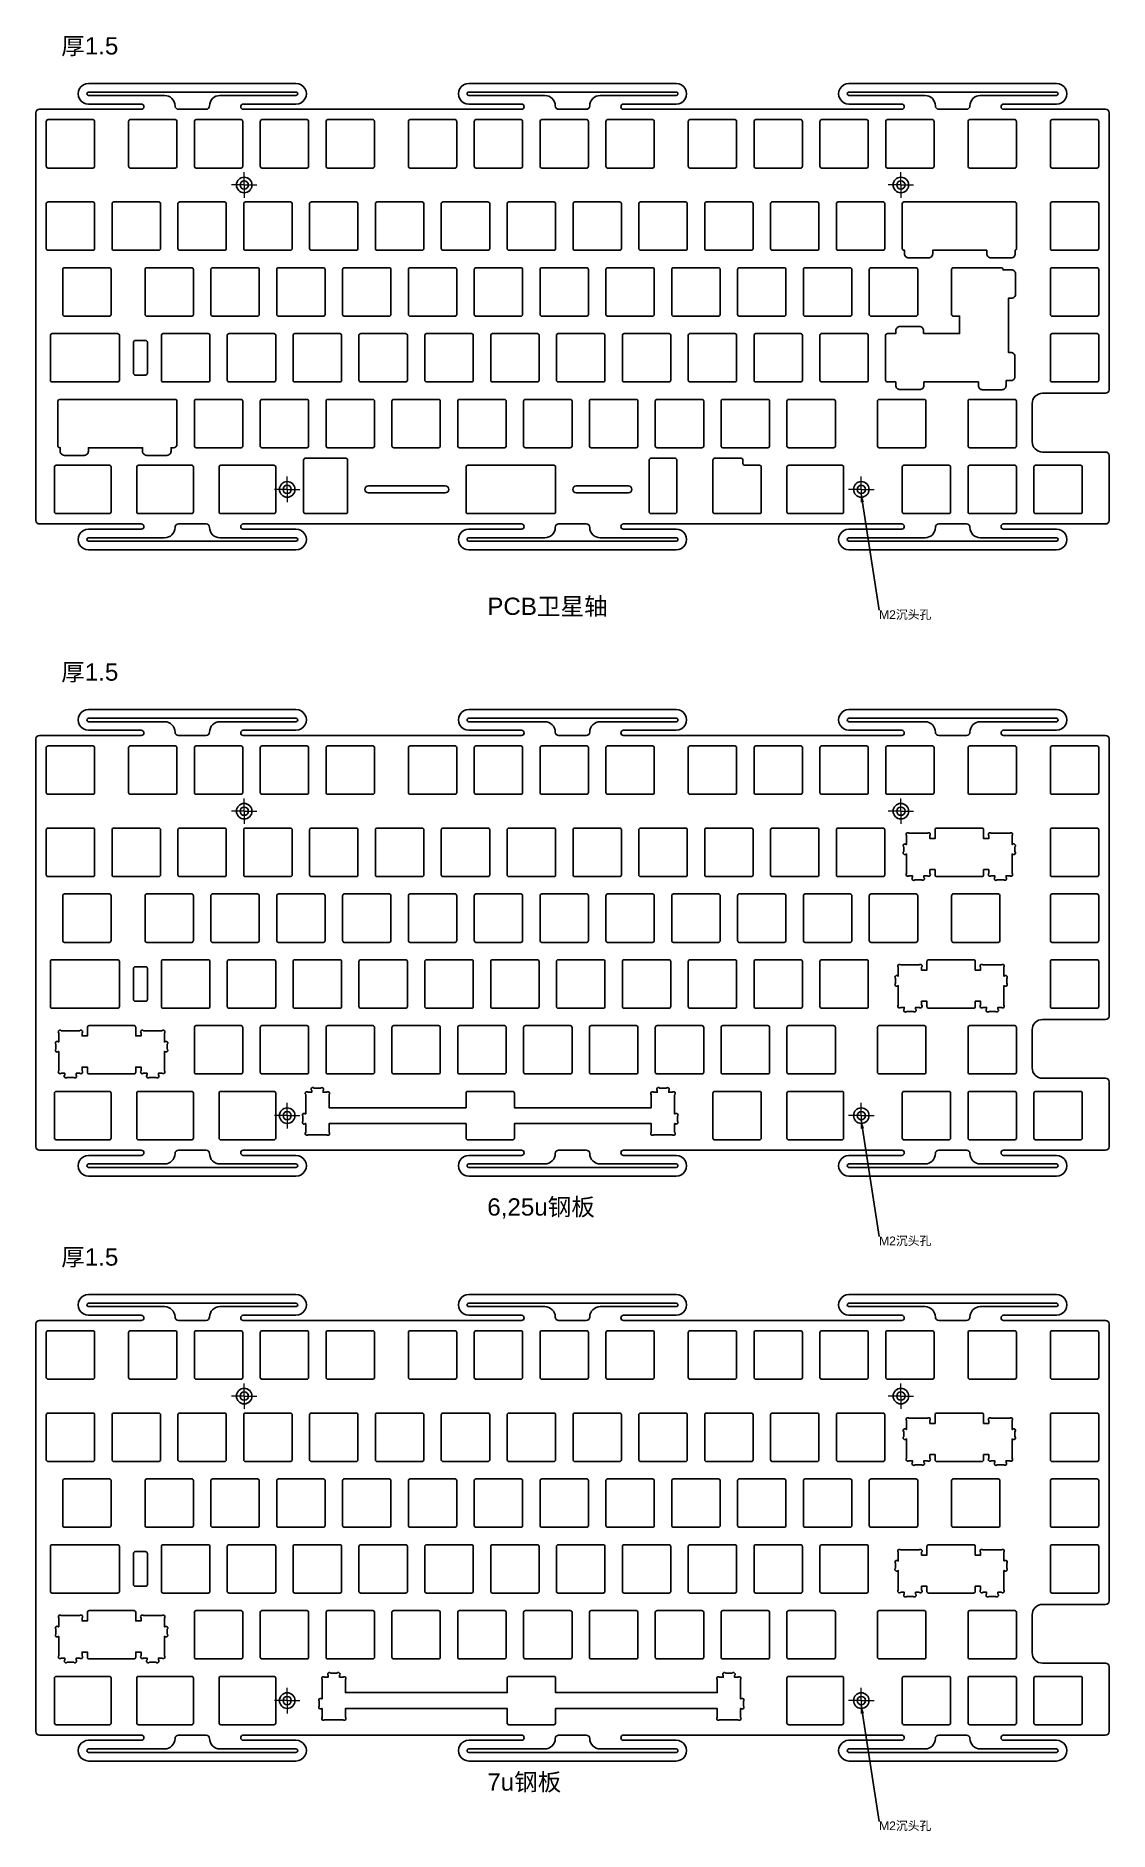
# Model space of a CAD drawing. Header units: millimetres. Extents: x 2243 to 2554, y 1079 to 1599.
import ezdxf

# ---------------------------------------------------------------- set-up
doc = ezdxf.new("R2010")
doc.units = ezdxf.units.MM
doc.styles.get("Standard").update_dxf_attribs({"font": 'arial.ttf'})
doc.dimstyles.new('ISO-25', dxfattribs={"dimtxt": 2.5, "dimasz": 2.5, "dimexe": 1.25, "dimexo": 0.625, "dimtad": 1, "dimtxsty": 'Standard', "dimcen": 2.5, "dimadec": 0, "dimazin": 0, "dimtfac": 1, "dimtmove": 0, "dimatfit": 3, "dimfxl": 1, "dimarcsym": 0})

msp = doc.modelspace()

# ---------------------------------------------------------------- texts
at = {"attachment_point": 1}
for s, width, gutter_width, insert, char_height in [('{\\fSimSun|b0|i0|c134|p2;厚}1.5', 77.9, 25, (2250.35, 1598.44), 5), ('PCB{\\fSimSun|b0|i0|c134|p2;卫星轴}', 57.2282, 12.5, (2373.63, 1436.24), 5), ('M2{\\fSimSun|b0|i0|c134|p2;沉头孔}', 66.97, 12.5, (2487, 1432.57), 2.5), ('{\\fSimSun|b0|i0|c134|p2;厚}1.5', 77.9, 25, (2250.35, 1417.21), 5), ('6,25u{\\fSimSun|b0|i0|c134|p2;钢板}', 57.2282, 12.5, (2373.63, 1262.4), 5), ('{\\fSimSun|b0|i0|c134|p2;厚}1.5', 77.9, 25, (2250.35, 1247.92), 5), ('M2{\\fSimSun|b0|i0|c134|p2;沉头孔}', 66.97, 12.5, (2487, 1251.33), 2.5), ('7u{\\fSimSun|b0|i0|c134|p2;钢板}', 57.2282, 12.5, (2373.63, 1095.98), 5), ('M2{\\fSimSun|b0|i0|c134|p2;沉头孔}', 66.97, 12.5, (2487, 1082.05), 2.5)]:
    msp.add_mtext_dynamic_manual_height_columns(s, width=width, gutter_width=gutter_width, heights=[0], dxfattribs=dict(at, insert=insert, char_height=char_height))

# ---------------------------------------------------------------- blocks, each defined once
blk = doc.blocks.new('SW_CENTERMARKSYMBOL_0')
at = {"color": 0, "linetype": 'Continuous', "lineweight": 18}
for p, q in [((-2.5, 0), (-3.7, 0)), ((0, 0), (-2.5, 0)), ((0, 2.5), (0, 3.7)), ((0, 0), (0, 2.5)), ((0, 0), (0, -2.5)), ((0, 0), (2.5, 0)), ((2.5, 0), (3.7, 0)), ((0, -2.5), (0, -3.7))]:
    blk.add_line(p, q, dxfattribs=at)
blk = doc.blocks.new('SW_CENTERMARKSYMBOL_1')
at = {"color": 0, "linetype": 'Continuous', "lineweight": 18}
for p, q in [((-2.5, 0), (-3.7, 0)), ((0, 0), (-2.5, 0)), ((0, 2.5), (0, 3.7)), ((0, 0), (0, 2.5)), ((0, 0), (0, -2.5)), ((0, 0), (2.5, 0)), ((2.5, 0), (3.7, 0)), ((0, -2.5), (0, -3.7))]:
    blk.add_line(p, q, dxfattribs=at)
blk = doc.blocks.new('SW_CENTERMARKSYMBOL_2')
at = {"color": 0, "linetype": 'Continuous', "lineweight": 18}
for p, q in [((-2.5, 0), (-3.7, 0)), ((0, 0), (-2.5, 0)), ((0, 2.5), (0, 3.7)), ((0, 0), (0, 2.5)), ((0, 0), (0, -2.5)), ((0, 0), (2.5, 0)), ((2.5, 0), (3.7, 0)), ((0, -2.5), (0, -3.7))]:
    blk.add_line(p, q, dxfattribs=at)
blk = doc.blocks.new('SW_CENTERMARKSYMBOL_3')
at = {"color": 0, "linetype": 'Continuous', "lineweight": 18}
for p, q in [((-2.5, 0), (-3.7, 0)), ((0, 0), (-2.5, 0)), ((0, 2.5), (0, 3.7)), ((0, 0), (0, 2.5)), ((0, 0), (0, -2.5)), ((0, 0), (2.5, 0)), ((2.5, 0), (3.7, 0)), ((0, -2.5), (0, -3.7))]:
    blk.add_line(p, q, dxfattribs=at)

# ---------------------------------------------------------------- linework, layer by layer
msp.add_line((2398.37, 1467.56), (2398.37, 1467.56))
at = {"color": 7, "linetype": 'Continuous', "lineweight": 25}
for points in [[(2318.28, 1579.07, 1.000005), (2318.28, 1585.07), (2258.28, 1585.07, 1.000319), (2258.28, 1579.07), (2273.53, 1579.07, -1), (2273.53, 1577.57), (2244.03, 1577.57, 0.414214), (2243.03, 1576.57), (2243.03, 1458.57, 0.414214), (2244.03, 1457.57), (2273.53, 1457.57, -1), (2273.53, 1456.07), (2258.28, 1456.07, 1.000319), (2258.28, 1450.07), (2318.28, 1450.07, 1.000005), (2318.28, 1456.07)], [(2478.28, 1579.07), (2493.53, 1579.07, -1), (2493.53, 1577.57), (2413.03, 1577.57, -1), (2413.03, 1579.07), (2428.28, 1579.07, 1.000319), (2428.28, 1585.07), (2368.28, 1585.07, 1.000005), (2368.28, 1579.07)], [(2247.72, 1512.67, 0.414214), (2247.22, 1512.17), (2247.22, 1499.17, 0.414214), (2247.72, 1498.67), (2266.67, 1498.66, 0.414214), (2267.17, 1499.16), (2267.17, 1512.17, 0.414214), (2266.67, 1512.67), (2247.7, 1512.67)], [(2478.28, 1456.07), (2493.53, 1456.07, 1), (2493.53, 1457.57), (2413.03, 1457.57, 1), (2413.03, 1456.07), (2428.28, 1456.07, -1.000319), (2428.28, 1450.07), (2368.28, 1450.07, -1.000005), (2368.28, 1456.07)], [(2318.28, 1397.84, 1.000005), (2318.28, 1403.84), (2258.28, 1403.84, 1.000319), (2258.28, 1397.84), (2273.53, 1397.84, -1), (2273.53, 1396.34), (2244.03, 1396.34, 0.414214), (2243.03, 1395.34), (2243.03, 1277.34, 0.414214), (2244.03, 1276.34), (2273.53, 1276.34, -1), (2273.53, 1274.84), (2258.28, 1274.84, 1.000319), (2258.28, 1268.84), (2318.28, 1268.84, 1.000005), (2318.28, 1274.84)], [(2478.28, 1397.84), (2493.53, 1397.84, -1), (2493.53, 1396.34), (2413.03, 1396.34, -1), (2413.03, 1397.84), (2428.28, 1397.84, 1.000319), (2428.28, 1403.84), (2368.28, 1403.84, 1.000005), (2368.28, 1397.84)], [(2247.72, 1331.43, 0.414214), (2247.22, 1330.93), (2247.22, 1317.93, 0.414214), (2247.72, 1317.43), (2266.67, 1317.43, 0.414214), (2267.17, 1317.93), (2267.17, 1330.93, 0.414214), (2266.67, 1331.43), (2247.7, 1331.43)], [(2478.28, 1274.84), (2493.53, 1274.84, 1), (2493.53, 1276.34), (2413.03, 1276.34, 1), (2413.03, 1274.84), (2428.28, 1274.84, -1.000319), (2428.28, 1268.84), (2368.28, 1268.84, -1.000005), (2368.28, 1274.84)], [(2318.28, 1228.55, 1.000005), (2318.28, 1234.55), (2258.28, 1234.55, 1.000319), (2258.28, 1228.55), (2273.53, 1228.55, -1), (2273.53, 1227.05), (2244.03, 1227.05, 0.414214), (2243.03, 1226.05), (2243.03, 1108.05, 0.414214), (2244.03, 1107.05), (2273.53, 1107.05, -1), (2273.53, 1105.55), (2258.28, 1105.55, 1.000319), (2258.28, 1099.55), (2318.28, 1099.55, 1.000005), (2318.28, 1105.55)], [(2478.28, 1228.55), (2493.53, 1228.55, -1), (2493.53, 1227.05), (2413.03, 1227.05, -1), (2413.03, 1228.55), (2428.28, 1228.55, 1.000319), (2428.28, 1234.55), (2368.28, 1234.55, 1.000005), (2368.28, 1228.55)], [(2247.72, 1162.14, 0.414214), (2247.22, 1161.64), (2247.22, 1148.64, 0.414214), (2247.72, 1148.14), (2266.67, 1148.14, 0.414214), (2267.17, 1148.64), (2267.17, 1161.64, 0.414214), (2266.67, 1162.14), (2247.7, 1162.14)], [(2478.28, 1105.55), (2493.53, 1105.55, 1), (2493.53, 1107.05), (2413.03, 1107.05, 1), (2413.03, 1105.55), (2428.28, 1105.55, -1.000319), (2428.28, 1099.55), (2368.28, 1099.55, -1.000005), (2368.28, 1105.55)]]:
    msp.add_lwpolyline(points, format="xyb", dxfattribs=at)
for points in [[(2478.28, 1456.07, 1.000005), (2478.28, 1450.07), (2538.28, 1450.07, 1.000319), (2538.28, 1456.07), (2523.03, 1456.07, -1), (2523.03, 1457.57), (2552.53, 1457.57, 0.414214), (2553.53, 1458.57), (2553.53, 1477.39, 0.414214), (2552.53, 1478.39), (2534.29, 1478.39, -0.414214), (2531.29, 1481.39), (2531.29, 1492.39, -0.414214), (2534.29, 1495.39), (2552.53, 1495.39, 0.414214), (2553.53, 1496.39), (2553.53, 1576.57, 0.414214), (2552.53, 1577.57), (2523.03, 1577.57, -1), (2523.03, 1579.07), (2538.28, 1579.07, 1.000319), (2538.28, 1585.07), (2478.28, 1585.07, 1.000005), (2478.28, 1579.07, -1.000005)], [(2318.28, 1579.07), (2303.03, 1579.07, 1), (2303.03, 1577.57), (2383.53, 1577.57, 1), (2383.53, 1579.07), (2368.28, 1579.07)], [(2282.84, 1479.62, 0.414214), (2283.84, 1480.62), (2283.84, 1493.12, 0.414217), (2283.34, 1493.62), (2249.91, 1493.61, 0.41421), (2249.41, 1493.11), (2249.41, 1480.12, 0.414368), (2249.91, 1479.62), (2250.07, 1479.62), (2250.07, 1478.62, 0.414214), (2251.27, 1477.42), (2257.02, 1477.42, 0.414214), (2258.22, 1478.62), (2258.22, 1479.62), (2273.88, 1479.62), (2273.88, 1478.62, 0.414214), (2275.08, 1477.42), (2280.93, 1477.42, 0.414214), (2282.13, 1478.62), (2282.13, 1479.62), (2282.84, 1479.62)], [(2368.28, 1456.07), (2383.53, 1456.07, 1), (2383.53, 1457.57), (2303.03, 1457.57, 1), (2303.03, 1456.07), (2318.28, 1456.07)], [(2478.28, 1274.84, 1.000005), (2478.28, 1268.84), (2538.28, 1268.84, 1.000319), (2538.28, 1274.84), (2523.03, 1274.84, -1), (2523.03, 1276.34), (2552.53, 1276.34, 0.414214), (2553.53, 1277.34), (2553.53, 1296.16, 0.414214), (2552.53, 1297.16), (2534.29, 1297.16, -0.414214), (2531.29, 1300.16), (2531.29, 1311.16, -0.414214), (2534.29, 1314.16), (2552.53, 1314.16, 0.414214), (2553.53, 1315.16), (2553.53, 1395.34, 0.414214), (2552.53, 1396.34), (2523.03, 1396.34, -1), (2523.03, 1397.84), (2538.28, 1397.84, 1.000319), (2538.28, 1403.84), (2478.28, 1403.84, 1.000005), (2478.28, 1397.84, -1.000005)], [(2318.28, 1397.84), (2303.03, 1397.84, 1), (2303.03, 1396.34), (2383.53, 1396.34, 1), (2383.53, 1397.84), (2368.28, 1397.84)], [(2368.28, 1274.84), (2383.53, 1274.84, 1), (2383.53, 1276.34), (2303.03, 1276.34, 1), (2303.03, 1274.84), (2318.28, 1274.84)], [(2478.28, 1105.55, 1.000005), (2478.28, 1099.55), (2538.28, 1099.55, 1.000319), (2538.28, 1105.55), (2523.03, 1105.55, -1), (2523.03, 1107.05), (2552.53, 1107.05, 0.414214), (2553.53, 1108.05), (2553.53, 1126.87, 0.414214), (2552.53, 1127.87), (2534.29, 1127.87, -0.414214), (2531.29, 1130.87), (2531.29, 1141.87, -0.414214), (2534.29, 1144.87), (2552.53, 1144.87, 0.414214), (2553.53, 1145.87), (2553.53, 1226.05, 0.414214), (2552.53, 1227.05), (2523.03, 1227.05, -1), (2523.03, 1228.55), (2538.28, 1228.55, 1.000319), (2538.28, 1234.55), (2478.28, 1234.55, 1.000005), (2478.28, 1228.55, -1.000005)], [(2318.28, 1228.55), (2303.03, 1228.55, 1), (2303.03, 1227.05), (2383.53, 1227.05, 1), (2383.53, 1228.55), (2368.28, 1228.55)], [(2368.28, 1105.55), (2383.53, 1105.55, 1), (2383.53, 1107.05), (2303.03, 1107.05, 1), (2303.03, 1105.55), (2318.28, 1105.55)]]:
    msp.add_lwpolyline(points, format="xyb")
for points in [[(2318.28, 1582.57, -1.000005), (2318.28, 1581.57), (2296.28, 1581.57, 0.414214), (2293.28, 1578.57), (2293.28, 1578.57, -0.414214), (2292.28, 1577.57), (2284.28, 1577.57, -0.414214), (2283.28, 1578.57), (2283.28, 1578.57, 0.414214), (2280.28, 1581.57), (2258.28, 1581.57, -1.000319), (2258.28, 1582.57)], [(2368.28, 1582.57, 1.000005), (2368.28, 1581.57), (2390.28, 1581.57, -0.414214), (2393.28, 1578.57), (2393.28, 1578.57, 0.414214), (2394.28, 1577.57), (2402.28, 1577.57, 0.414214), (2403.28, 1578.57), (2403.28, 1578.57, -0.414214), (2406.28, 1581.57), (2428.28, 1581.57, 1.000319), (2428.28, 1582.57)], [(2538.28, 1582.57, -1.000319), (2538.28, 1581.57), (2516.28, 1581.57, 0.414214), (2513.28, 1578.57), (2513.28, 1578.57, -0.414214), (2512.28, 1577.57), (2504.28, 1577.57, -0.414214), (2503.28, 1578.57), (2503.28, 1578.57, 0.414214), (2500.28, 1581.57), (2478.28, 1581.57, -1.000005), (2478.28, 1582.57)], [(2526.73, 1550.27, 0.414217), (2526.23, 1550.77), (2494.18, 1550.77, 0.41421), (2493.68, 1550.27), (2493.68, 1537.27, 0.414368), (2494.18, 1536.77), (2494.34, 1536.77), (2494.34, 1535.77, 0.414214), (2495.54, 1534.57), (2501.29, 1534.57, 0.414214), (2502.49, 1535.77), (2502.49, 1536.77), (2518.15, 1536.77), (2518.15, 1535.77, 0.414214), (2519.35, 1534.57), (2525.2, 1534.57, 0.414214), (2526.4, 1535.77), (2526.4, 1536.77, 0.313796), (2526.73, 1537.23)], [(2499.88, 1512.66), (2499.88, 1513.5, 0.414214), (2498.68, 1514.7), (2493.02, 1514.7, 0.414214), (2491.82, 1513.5), (2491.82, 1512.66), (2489.39, 1512.66, 0.414214), (2488.89, 1512.16), (2488.89, 1499.17, 0.414214), (2489.39, 1498.67), (2491.82, 1498.67), (2491.82, 1497.65, 0.414214), (2493.02, 1496.45), (2498.75, 1496.45, 0.414214), (2499.95, 1497.65), (2499.95, 1498.67), (2515.73, 1498.67), (2515.73, 1497.62, 0.414214), (2516.93, 1496.42), (2522.52, 1496.42, 0.414214), (2523.72, 1497.62), (2523.72, 1499.04), (2525.11, 1499.04, 0.414214), (2526.31, 1500.24), (2526.31, 1506, 0.414214), (2525.11, 1507.2), (2524.39, 1507.2), (2524.39, 1522.9), (2525.3, 1522.9, 0.414214), (2526.5, 1524.1), (2526.5, 1529.91, 0.414214), (2525.3, 1531.11), (2522.87, 1531.11), (2522.87, 1531.21, 0.414214), (2522.37, 1531.71), (2508.46, 1531.71, 0.414214), (2507.96, 1531.21), (2507.96, 1518.22, 0.414214), (2508.46, 1517.72), (2510.27, 1517.72), (2510.27, 1512.66)], [(2271.77, 1500.66), (2274.77, 1500.66, 0.414214), (2275.27, 1501.16), (2275.27, 1510.16, 0.414214), (2274.77, 1510.66), (2271.77, 1510.66, 0.414214), (2271.27, 1510.16), (2271.27, 1501.16, 0.414214)], [(2320.97, 1476.56, 0.414214), (2320.47, 1476.06), (2320.47, 1461.06, 0.414214), (2320.97, 1460.56), (2332.72, 1460.56, 0.414214), (2333.22, 1461.06), (2333.22, 1476.06, 0.414214), (2332.72, 1476.56)], [(2420.97, 1476.56, 0.414214), (2420.47, 1476.06), (2420.47, 1461.06, 0.414214), (2420.97, 1460.56), (2427.97, 1460.56, 0.414214), (2428.47, 1461.06), (2428.47, 1476.06, 0.414214), (2427.97, 1476.56)], [(2393.37, 1474.06, 0.414214), (2392.87, 1474.56), (2367.97, 1474.56, 0.414214), (2367.47, 1474.06), (2367.47, 1461.06, 0.414214), (2367.97, 1460.56), (2392.87, 1460.56, 0.414214), (2393.37, 1461.06)], [(2361.47, 1466.56), (2339.22, 1466.56, -0.414214), (2338.22, 1467.56), (2338.22, 1467.56, -0.414214), (2339.22, 1468.56), (2361.47, 1468.56, -0.414214), (2362.47, 1467.56), (2362.47, 1467.56, -0.414214)], [(2399.37, 1466.56), (2414.47, 1466.56, 0.414214), (2415.47, 1467.56), (2415.47, 1467.56, 0.414214), (2414.47, 1468.56), (2399.37, 1468.56, 0.414214), (2398.37, 1467.56, 0.414214)], [(2258.28, 1452.57, -1.000319), (2258.28, 1453.57), (2280.28, 1453.57, 0.414214), (2283.28, 1456.57), (2283.28, 1456.57, -0.414214), (2284.28, 1457.57), (2292.28, 1457.57, -0.414214), (2293.28, 1456.57), (2293.28, 1456.57, 0.414214), (2296.28, 1453.57), (2318.28, 1453.57, -1.000005), (2318.28, 1452.57)], [(2368.28, 1452.57, -1.000005), (2368.28, 1453.57), (2390.28, 1453.57, 0.414214), (2393.28, 1456.57), (2393.28, 1456.57, -0.414214), (2394.28, 1457.57), (2402.28, 1457.57, -0.414214), (2403.28, 1456.57), (2403.28, 1456.57, 0.414214), (2406.28, 1453.57), (2428.28, 1453.57, -1.000319), (2428.28, 1452.57)], [(2478.28, 1452.57, -1.000005), (2478.28, 1453.57), (2500.28, 1453.57, 0.414214), (2503.28, 1456.57), (2503.28, 1456.57, -0.414214), (2504.28, 1457.57), (2512.28, 1457.57, -0.414214), (2513.28, 1456.57), (2513.28, 1456.57, 0.414214), (2516.28, 1453.57), (2538.28, 1453.57, -1.000319), (2538.28, 1452.57)], [(2318.28, 1401.34, -1.000005), (2318.28, 1400.34), (2296.28, 1400.34, 0.414214), (2293.28, 1397.34), (2293.28, 1397.34, -0.414214), (2292.28, 1396.34), (2284.28, 1396.34, -0.414214), (2283.28, 1397.34), (2283.28, 1397.34, 0.414214), (2280.28, 1400.34), (2258.28, 1400.34, -1.000319), (2258.28, 1401.34)], [(2368.28, 1401.34, 1.000005), (2368.28, 1400.34), (2390.28, 1400.34, -0.414214), (2393.28, 1397.34), (2393.28, 1397.34, 0.414214), (2394.28, 1396.34), (2402.28, 1396.34, 0.414214), (2403.28, 1397.34), (2403.28, 1397.34, -0.414214), (2406.28, 1400.34), (2428.28, 1400.34, 1.000319), (2428.28, 1401.34)], [(2538.28, 1401.34, -1.000319), (2538.28, 1400.34), (2516.28, 1400.34, 0.414214), (2513.28, 1397.34), (2513.28, 1397.34, -0.414214), (2512.28, 1396.34), (2504.28, 1396.34, -0.414214), (2503.28, 1397.34), (2503.28, 1397.34, 0.414214), (2500.28, 1400.34), (2478.28, 1400.34, -1.000005), (2478.28, 1401.34)], [(2271.77, 1319.43), (2274.77, 1319.43, 0.414214), (2275.27, 1319.93), (2275.27, 1328.93, 0.414214), (2274.77, 1329.43), (2271.77, 1329.43, 0.414214), (2271.27, 1328.93), (2271.27, 1319.93, 0.414214)], [(2258.28, 1271.34, -1.000319), (2258.28, 1272.34), (2280.28, 1272.34, 0.414214), (2283.28, 1275.34), (2283.28, 1275.34, -0.414214), (2284.28, 1276.34), (2292.28, 1276.34, -0.414214), (2293.28, 1275.34), (2293.28, 1275.34, 0.414214), (2296.28, 1272.34), (2318.28, 1272.34, -1.000005), (2318.28, 1271.34)], [(2368.28, 1271.34, -1.000005), (2368.28, 1272.34), (2390.28, 1272.34, 0.414214), (2393.28, 1275.34), (2393.28, 1275.34, -0.414214), (2394.28, 1276.34), (2402.28, 1276.34, -0.414214), (2403.28, 1275.34), (2403.28, 1275.34, 0.414214), (2406.28, 1272.34), (2428.28, 1272.34, -1.000319), (2428.28, 1271.34)], [(2478.28, 1271.34, -1.000005), (2478.28, 1272.34), (2500.28, 1272.34, 0.414214), (2503.28, 1275.34), (2503.28, 1275.34, -0.414214), (2504.28, 1276.34), (2512.28, 1276.34, -0.414214), (2513.28, 1275.34), (2513.28, 1275.34, 0.414214), (2516.28, 1272.34), (2538.28, 1272.34, -1.000319), (2538.28, 1271.34)], [(2318.28, 1232.05, -1.000005), (2318.28, 1231.05), (2296.28, 1231.05, 0.414214), (2293.28, 1228.05), (2293.28, 1228.05, -0.414214), (2292.28, 1227.05), (2284.28, 1227.05, -0.414214), (2283.28, 1228.05), (2283.28, 1228.05, 0.414214), (2280.28, 1231.05), (2258.28, 1231.05, -1.000319), (2258.28, 1232.05)], [(2368.28, 1232.05, 1.000005), (2368.28, 1231.05), (2390.28, 1231.05, -0.414214), (2393.28, 1228.05), (2393.28, 1228.05, 0.414214), (2394.28, 1227.05), (2402.28, 1227.05, 0.414214), (2403.28, 1228.05), (2403.28, 1228.05, -0.414214), (2406.28, 1231.05), (2428.28, 1231.05, 1.000319), (2428.28, 1232.05)], [(2538.28, 1232.05, -1.000319), (2538.28, 1231.05), (2516.28, 1231.05, 0.414214), (2513.28, 1228.05), (2513.28, 1228.05, -0.414214), (2512.28, 1227.05), (2504.28, 1227.05, -0.414214), (2503.28, 1228.05), (2503.28, 1228.05, 0.414214), (2500.28, 1231.05), (2478.28, 1231.05, -1.000005), (2478.28, 1232.05)], [(2271.77, 1150.14), (2274.77, 1150.14, 0.414214), (2275.27, 1150.64), (2275.27, 1159.64, 0.414214), (2274.77, 1160.14), (2271.77, 1160.14, 0.414214), (2271.27, 1159.64), (2271.27, 1150.64, 0.414214)], [(2258.28, 1102.05, -1.000319), (2258.28, 1103.05), (2280.28, 1103.05, 0.414214), (2283.28, 1106.05), (2283.28, 1106.05, -0.414214), (2284.28, 1107.05), (2292.28, 1107.05, -0.414214), (2293.28, 1106.05), (2293.28, 1106.05, 0.414214), (2296.28, 1103.05), (2318.28, 1103.05, -1.000005), (2318.28, 1102.05)], [(2368.28, 1102.05, -1.000005), (2368.28, 1103.05), (2390.28, 1103.05, 0.414214), (2393.28, 1106.05), (2393.28, 1106.05, -0.414214), (2394.28, 1107.05), (2402.28, 1107.05, -0.414214), (2403.28, 1106.05), (2403.28, 1106.05, 0.414214), (2406.28, 1103.05), (2428.28, 1103.05, -1.000319), (2428.28, 1102.05)], [(2478.28, 1102.05, -1.000005), (2478.28, 1103.05), (2500.28, 1103.05, 0.414214), (2503.28, 1106.05), (2503.28, 1106.05, -0.414214), (2504.28, 1107.05), (2512.28, 1107.05, -0.414214), (2513.28, 1106.05), (2513.28, 1106.05, 0.414214), (2516.28, 1103.05), (2538.28, 1103.05, -1.000319), (2538.28, 1102.05)]]:
    msp.add_lwpolyline(points, format="xyb", close=True)
for points in [[(2246.03, 1574.08), (2246.03, 1561.08, 0.414214), (2246.53, 1560.58), (2259.53, 1560.58, 0.414214), (2260.03, 1561.08), (2260.03, 1574.08, 0.414214), (2259.53, 1574.58), (2246.53, 1574.58, 0.414214)], [(2269.84, 1574.08), (2269.84, 1561.08, 0.414214), (2270.34, 1560.58), (2283.34, 1560.58, 0.414214), (2283.84, 1561.08), (2283.84, 1574.08, 0.414214), (2283.34, 1574.58), (2270.34, 1574.58, 0.414214)], [(2288.89, 1574.08), (2288.89, 1561.08, 0.414214), (2289.39, 1560.58), (2302.39, 1560.58, 0.414214), (2302.89, 1561.08), (2302.89, 1574.08, 0.414214), (2302.39, 1574.58), (2289.39, 1574.58, 0.414214)], [(2307.94, 1574.08), (2307.94, 1561.08, 0.414214), (2308.44, 1560.58), (2321.44, 1560.58, 0.414214), (2321.94, 1561.08), (2321.94, 1574.08, 0.414214), (2321.44, 1574.58), (2308.44, 1574.58, 0.414214)], [(2326.99, 1574.08), (2326.99, 1561.08, 0.414214), (2327.49, 1560.58), (2340.49, 1560.58, 0.414214), (2340.99, 1561.08), (2340.99, 1574.08, 0.414214), (2340.49, 1574.58), (2327.49, 1574.58, 0.414214)], [(2350.8, 1574.08), (2350.8, 1561.08, 0.414214), (2351.3, 1560.58), (2364.3, 1560.58, 0.414214), (2364.8, 1561.08), (2364.8, 1574.08, 0.414214), (2364.3, 1574.58), (2351.3, 1574.58, 0.414214)], [(2369.85, 1574.08), (2369.85, 1561.08, 0.414214), (2370.35, 1560.58), (2383.35, 1560.58, 0.414214), (2383.85, 1561.08), (2383.85, 1574.08, 0.414214), (2383.35, 1574.58), (2370.35, 1574.58, 0.414214)], [(2388.9, 1574.08), (2388.9, 1561.08, 0.414214), (2389.4, 1560.58), (2402.4, 1560.58, 0.414214), (2402.9, 1561.08), (2402.9, 1574.08, 0.414214), (2402.4, 1574.58), (2389.4, 1574.58, 0.414214)], [(2407.95, 1574.08), (2407.95, 1561.08, 0.414214), (2408.45, 1560.58), (2421.45, 1560.58, 0.414214), (2421.95, 1561.08), (2421.95, 1574.08, 0.414214), (2421.45, 1574.58), (2408.45, 1574.58, 0.414214)], [(2432.26, 1560.58), (2445.26, 1560.58, 0.414214), (2445.76, 1561.08), (2445.76, 1574.08, 0.414214), (2445.26, 1574.58), (2432.26, 1574.58, 0.414214), (2431.76, 1574.08), (2431.76, 1561.08, 0.414214)], [(2451.31, 1560.58), (2464.31, 1560.58, 0.414214), (2464.81, 1561.08), (2464.81, 1574.08, 0.414214), (2464.31, 1574.58), (2451.31, 1574.58, 0.414214), (2450.81, 1574.08), (2450.81, 1561.08, 0.414214)], [(2470.36, 1560.58), (2483.36, 1560.58, 0.414214), (2483.86, 1561.08), (2483.86, 1574.08, 0.414214), (2483.36, 1574.58), (2470.36, 1574.58, 0.414214), (2469.86, 1574.08), (2469.86, 1561.08, 0.414214)], [(2489.41, 1560.58), (2502.41, 1560.58, 0.414214), (2502.91, 1561.08), (2502.91, 1574.08, 0.414214), (2502.41, 1574.58), (2489.41, 1574.58, 0.414214), (2488.91, 1574.08), (2488.91, 1561.08, 0.414214)], [(2513.23, 1560.58), (2526.22, 1560.58, 0.414214), (2526.72, 1561.08), (2526.72, 1574.08, 0.414214), (2526.22, 1574.58), (2513.23, 1574.58, 0.414214), (2512.73, 1574.08), (2512.73, 1561.08, 0.414214)], [(2537.04, 1560.58), (2550.04, 1560.58, 0.414214), (2550.54, 1561.08), (2550.54, 1574.08, 0.414214), (2550.04, 1574.58), (2537.04, 1574.58, 0.414214), (2536.54, 1574.08), (2536.54, 1561.08, 0.414214)], [(2246.53, 1536.76), (2259.53, 1536.76, 0.414214), (2260.03, 1537.26), (2260.03, 1550.27, 0.414214), (2259.53, 1550.77), (2246.53, 1550.77, 0.414214), (2246.03, 1550.27), (2246.03, 1537.26, 0.414214)], [(2265.58, 1536.76), (2278.57, 1536.76, 0.414214), (2279.07, 1537.26), (2279.07, 1550.27, 0.414214), (2278.57, 1550.77), (2265.58, 1550.77, 0.414214), (2265.08, 1550.27), (2265.08, 1537.26, 0.414214)], [(2284.63, 1536.76), (2297.62, 1536.76, 0.414214), (2298.12, 1537.26), (2298.12, 1550.27, 0.414214), (2297.62, 1550.77), (2284.63, 1550.77, 0.414214), (2284.13, 1550.27), (2284.13, 1537.26, 0.414214)], [(2303.68, 1536.76), (2316.67, 1536.76, 0.414214), (2317.17, 1537.26), (2317.17, 1550.27, 0.414214), (2316.67, 1550.77), (2303.68, 1550.77, 0.414214), (2303.18, 1550.27), (2303.18, 1537.26, 0.414214)], [(2322.73, 1536.76), (2335.72, 1536.76, 0.414214), (2336.22, 1537.26), (2336.22, 1550.27, 0.414214), (2335.72, 1550.77), (2322.73, 1550.77, 0.414214), (2322.23, 1550.27), (2322.23, 1537.26, 0.414214)], [(2341.77, 1536.76), (2354.77, 1536.76, 0.414214), (2355.27, 1537.26), (2355.27, 1550.27, 0.414214), (2354.77, 1550.77), (2341.77, 1550.77, 0.414214), (2341.27, 1550.27), (2341.27, 1537.26, 0.414214)], [(2360.82, 1536.76), (2373.82, 1536.76, 0.414214), (2374.32, 1537.26), (2374.32, 1550.27, 0.414214), (2373.82, 1550.77), (2360.82, 1550.77, 0.414214), (2360.32, 1550.27), (2360.32, 1537.26, 0.414214)], [(2360.82, 1536.76), (2373.82, 1536.76, 0.414214), (2374.32, 1537.26), (2374.32, 1550.27, 0.414214), (2373.82, 1550.77), (2360.82, 1550.77, 0.414214), (2360.32, 1550.27), (2360.32, 1537.26, 0.414214)], [(2379.88, 1536.76), (2392.88, 1536.76, 0.414214), (2393.38, 1537.26), (2393.38, 1550.27, 0.414214), (2392.88, 1550.77), (2379.88, 1550.77, 0.414214), (2379.38, 1550.27), (2379.38, 1537.26, 0.414214)], [(2398.93, 1536.76), (2411.93, 1536.76, 0.414214), (2412.43, 1537.26), (2412.43, 1550.27, 0.414214), (2411.93, 1550.77), (2398.93, 1550.77, 0.414214), (2398.43, 1550.27), (2398.43, 1537.26, 0.414214)], [(2417.98, 1536.76), (2430.98, 1536.76, 0.414214), (2431.48, 1537.26), (2431.48, 1550.27, 0.414214), (2430.98, 1550.77), (2417.98, 1550.77, 0.414214), (2417.48, 1550.27), (2417.48, 1537.26, 0.414214)], [(2437.03, 1536.76), (2450.03, 1536.76, 0.414214), (2450.53, 1537.26), (2450.53, 1550.27, 0.414214), (2450.03, 1550.77), (2437.03, 1550.77, 0.414214), (2436.53, 1550.27), (2436.53, 1537.26, 0.414214)], [(2456.08, 1536.76), (2469.08, 1536.76, 0.414214), (2469.58, 1537.26), (2469.58, 1550.27, 0.414214), (2469.08, 1550.77), (2456.08, 1550.77, 0.414214), (2455.58, 1550.27), (2455.58, 1537.26, 0.414214)], [(2475.13, 1536.76), (2488.13, 1536.76, 0.414214), (2488.63, 1537.26), (2488.63, 1550.27, 0.414214), (2488.13, 1550.77), (2475.13, 1550.77, 0.414214), (2474.63, 1550.27), (2474.63, 1537.26, 0.414214)], [(2537.04, 1536.76), (2550.04, 1536.76, 0.414214), (2550.54, 1537.26), (2550.54, 1550.27, 0.414214), (2550.04, 1550.77), (2537.04, 1550.77, 0.414214), (2536.54, 1550.27), (2536.54, 1537.26, 0.414214)], [(2251.29, 1517.71), (2264.29, 1517.71, 0.414214), (2264.79, 1518.21), (2264.79, 1531.22, 0.414214), (2264.29, 1531.72), (2251.29, 1531.72, 0.414214), (2250.79, 1531.22), (2250.79, 1518.21, 0.414214)], [(2275.1, 1517.71), (2288.1, 1517.71, 0.414214), (2288.6, 1518.21), (2288.6, 1531.22, 0.414214), (2288.1, 1531.72), (2275.1, 1531.72, 0.414214), (2274.6, 1531.22), (2274.6, 1518.21, 0.414214)], [(2294.15, 1517.71), (2307.15, 1517.71, 0.414214), (2307.65, 1518.21), (2307.65, 1531.22, 0.414214), (2307.15, 1531.72), (2294.15, 1531.72, 0.414214), (2293.65, 1531.22), (2293.65, 1518.21, 0.414214)], [(2313.2, 1517.71), (2326.2, 1517.71, 0.414214), (2326.7, 1518.21), (2326.7, 1531.22, 0.414214), (2326.2, 1531.72), (2313.2, 1531.72, 0.414214), (2312.7, 1531.22), (2312.7, 1518.21, 0.414214)], [(2332.25, 1517.71), (2345.25, 1517.71, 0.414214), (2345.75, 1518.21), (2345.75, 1531.22, 0.414214), (2345.25, 1531.72), (2332.25, 1531.72, 0.414214), (2331.75, 1531.22), (2331.75, 1518.21, 0.414214)], [(2351.3, 1517.71), (2364.3, 1517.71, 0.414214), (2364.8, 1518.21), (2364.8, 1531.22, 0.414214), (2364.3, 1531.72), (2351.3, 1531.72, 0.414214), (2350.8, 1531.22), (2350.8, 1518.21, 0.414214)], [(2370.35, 1517.71), (2383.35, 1517.71, 0.414214), (2383.85, 1518.21), (2383.85, 1531.22, 0.414214), (2383.35, 1531.72), (2370.35, 1531.72, 0.414214), (2369.85, 1531.22), (2369.85, 1518.21, 0.414214)], [(2389.4, 1517.71), (2402.4, 1517.71, 0.414214), (2402.9, 1518.21), (2402.9, 1531.22, 0.414214), (2402.4, 1531.72), (2389.4, 1531.72, 0.414214), (2388.9, 1531.22), (2388.9, 1518.21, 0.414214)], [(2408.45, 1517.71), (2421.45, 1517.71, 0.414214), (2421.95, 1518.21), (2421.95, 1531.22, 0.414214), (2421.45, 1531.72), (2408.45, 1531.72, 0.414214), (2407.95, 1531.22), (2407.95, 1518.21, 0.414214)], [(2427.5, 1517.71), (2440.5, 1517.71, 0.414214), (2441, 1518.21), (2441, 1531.22, 0.414214), (2440.5, 1531.72), (2427.5, 1531.72, 0.414214), (2427, 1531.22), (2427, 1518.21, 0.414214)], [(2446.55, 1517.71), (2459.55, 1517.71, 0.414214), (2460.05, 1518.21), (2460.05, 1531.22, 0.414214), (2459.55, 1531.72), (2446.55, 1531.72, 0.414214), (2446.05, 1531.22), (2446.05, 1518.21, 0.414214)], [(2446.55, 1517.71), (2459.55, 1517.71, 0.414214), (2460.05, 1518.21), (2460.05, 1531.22, 0.414214), (2459.55, 1531.72), (2446.55, 1531.72, 0.414214), (2446.05, 1531.22), (2446.05, 1518.21, 0.414214)], [(2465.6, 1517.71), (2478.6, 1517.71, 0.414214), (2479.1, 1518.21), (2479.1, 1531.22, 0.414214), (2478.6, 1531.72), (2465.6, 1531.72, 0.414214), (2465.1, 1531.22), (2465.1, 1518.21, 0.414214)], [(2484.65, 1517.71), (2497.65, 1517.71, 0.414214), (2498.15, 1518.21), (2498.15, 1531.22, 0.414214), (2497.65, 1531.72), (2484.65, 1531.72, 0.414214), (2484.15, 1531.22), (2484.15, 1518.21, 0.414214)], [(2537.04, 1517.71), (2550.04, 1517.71, 0.414214), (2550.54, 1518.21), (2550.54, 1531.22, 0.414214), (2550.04, 1531.72), (2537.04, 1531.72, 0.414214), (2536.54, 1531.22), (2536.54, 1518.21, 0.414214)], [(2279.86, 1498.66), (2292.86, 1498.66, 0.414214), (2293.36, 1499.16), (2293.36, 1512.17, 0.414214), (2292.86, 1512.67), (2279.86, 1512.67, 0.414214), (2279.36, 1512.17), (2279.36, 1499.16, 0.414214)], [(2298.91, 1498.66), (2311.91, 1498.66, 0.414214), (2312.41, 1499.16), (2312.41, 1512.17, 0.414214), (2311.91, 1512.67), (2298.91, 1512.67, 0.414214), (2298.41, 1512.17), (2298.41, 1499.16, 0.414214)], [(2317.96, 1498.66), (2330.96, 1498.66, 0.414214), (2331.46, 1499.16), (2331.46, 1512.17, 0.414214), (2330.96, 1512.67), (2317.96, 1512.67, 0.414214), (2317.46, 1512.17), (2317.46, 1499.16, 0.414214)], [(2337.01, 1498.66), (2350.01, 1498.66, 0.414214), (2350.51, 1499.16), (2350.51, 1512.17, 0.414214), (2350.01, 1512.67), (2337.01, 1512.67, 0.414214), (2336.51, 1512.17), (2336.51, 1499.16, 0.414214)], [(2356.06, 1498.66), (2369.06, 1498.66, 0.414214), (2369.56, 1499.16), (2369.56, 1512.17, 0.414214), (2369.06, 1512.67), (2356.06, 1512.67, 0.414214), (2355.56, 1512.17), (2355.56, 1499.16, 0.414214)], [(2375.11, 1498.66), (2388.11, 1498.66, 0.414214), (2388.61, 1499.16), (2388.61, 1512.17, 0.414214), (2388.11, 1512.67), (2375.11, 1512.67, 0.414214), (2374.61, 1512.17), (2374.61, 1499.16, 0.414214)], [(2394.16, 1498.66), (2407.16, 1498.66, 0.414214), (2407.66, 1499.16), (2407.66, 1512.17, 0.414214), (2407.16, 1512.67), (2394.16, 1512.67, 0.414214), (2393.66, 1512.17), (2393.66, 1499.16, 0.414214)], [(2413.21, 1498.66), (2426.21, 1498.66, 0.414214), (2426.71, 1499.16), (2426.71, 1512.17, 0.414214), (2426.21, 1512.67), (2413.21, 1512.67, 0.414214), (2412.71, 1512.17), (2412.71, 1499.16, 0.414214)], [(2432.26, 1498.66), (2445.26, 1498.66, 0.414214), (2445.76, 1499.16), (2445.76, 1512.17, 0.414214), (2445.26, 1512.67), (2432.26, 1512.67, 0.414214), (2431.76, 1512.17), (2431.76, 1499.16, 0.414214)], [(2451.31, 1498.66), (2464.31, 1498.66, 0.414214), (2464.81, 1499.16), (2464.81, 1512.17, 0.414214), (2464.31, 1512.67), (2451.31, 1512.67, 0.414214), (2450.81, 1512.17), (2450.81, 1499.16, 0.414214)], [(2470.36, 1498.66), (2483.36, 1498.66, 0.414214), (2483.86, 1499.16), (2483.86, 1512.17, 0.414214), (2483.36, 1512.67), (2470.36, 1512.67, 0.414214), (2469.86, 1512.17), (2469.86, 1499.16, 0.414214)], [(2537.04, 1498.66), (2550.04, 1498.66, 0.414214), (2550.54, 1499.16), (2550.54, 1512.17, 0.414214), (2550.04, 1512.67), (2537.04, 1512.67, 0.414214), (2536.54, 1512.17), (2536.54, 1499.16, 0.414214)], [(2289.39, 1479.61), (2302.39, 1479.61, 0.414214), (2302.89, 1480.11), (2302.89, 1493.12, 0.414214), (2302.39, 1493.62), (2289.39, 1493.62, 0.414214), (2288.89, 1493.12), (2288.89, 1480.11, 0.414214)], [(2308.44, 1479.61), (2321.44, 1479.61, 0.414214), (2321.94, 1480.11), (2321.94, 1493.12, 0.414214), (2321.44, 1493.62), (2308.44, 1493.62, 0.414214), (2307.94, 1493.12), (2307.94, 1480.11, 0.414214)], [(2327.49, 1479.61), (2340.49, 1479.61, 0.414214), (2340.99, 1480.11), (2340.99, 1493.12, 0.414214), (2340.49, 1493.62), (2327.49, 1493.62, 0.414214), (2326.99, 1493.12), (2326.99, 1480.11, 0.414214)], [(2346.54, 1479.61), (2359.54, 1479.61, 0.414214), (2360.04, 1480.11), (2360.04, 1493.12, 0.414214), (2359.54, 1493.62), (2346.54, 1493.62, 0.414214), (2346.04, 1493.12), (2346.04, 1480.11, 0.414214)], [(2365.59, 1479.61), (2378.59, 1479.61, 0.414214), (2379.09, 1480.11), (2379.09, 1493.12, 0.414214), (2378.59, 1493.62), (2365.59, 1493.62, 0.414214), (2365.09, 1493.12), (2365.09, 1480.11, 0.414214)], [(2384.64, 1479.61), (2397.64, 1479.61, 0.414214), (2398.14, 1480.11), (2398.14, 1493.12, 0.414214), (2397.64, 1493.62), (2384.64, 1493.62, 0.414214), (2384.14, 1493.12), (2384.14, 1480.11, 0.414214)], [(2403.69, 1479.61), (2416.69, 1479.61, 0.414214), (2417.19, 1480.11), (2417.19, 1493.12, 0.414214), (2416.69, 1493.62), (2403.69, 1493.62, 0.414214), (2403.19, 1493.12), (2403.19, 1480.11, 0.414214)], [(2422.74, 1479.61), (2435.74, 1479.61, 0.414214), (2436.24, 1480.11), (2436.24, 1493.12, 0.414214), (2435.74, 1493.62), (2422.74, 1493.62, 0.414214), (2422.24, 1493.12), (2422.24, 1480.11, 0.414214)], [(2441.79, 1479.61), (2454.79, 1479.61, 0.414214), (2455.29, 1480.11), (2455.29, 1493.12, 0.414214), (2454.79, 1493.62), (2441.79, 1493.62, 0.414214), (2441.29, 1493.12), (2441.29, 1480.11, 0.414214)], [(2460.84, 1479.61), (2473.84, 1479.61, 0.414214), (2474.34, 1480.11), (2474.34, 1493.12, 0.414214), (2473.84, 1493.62), (2460.84, 1493.62, 0.414214), (2460.34, 1493.12), (2460.34, 1480.11, 0.414214)], [(2487.03, 1479.61), (2500.03, 1479.61, 0.414214), (2500.53, 1480.11), (2500.53, 1493.12, 0.414214), (2500.03, 1493.62), (2487.03, 1493.62, 0.414214), (2486.53, 1493.12), (2486.53, 1480.11, 0.414214)], [(2513.23, 1479.61), (2526.23, 1479.61, 0.414214), (2526.73, 1480.11), (2526.73, 1493.12, 0.414214), (2526.23, 1493.62), (2513.23, 1493.62, 0.414214), (2512.73, 1493.12), (2512.73, 1480.11, 0.414214)], [(2438.91, 1461.06, 0.414214), (2439.41, 1460.56), (2452.41, 1460.56, 0.414214), (2452.91, 1461.06), (2452.91, 1474.06, 0.414214), (2452.41, 1474.56), (2448.08, 1474.56, -0.414214), (2447.58, 1475.06), (2447.58, 1476.06, 0.414214), (2447.08, 1476.56), (2439.41, 1476.56, 0.414214), (2438.91, 1476.06)], [(2248.91, 1460.56), (2264.29, 1460.56, 0.414214), (2264.79, 1461.06), (2264.79, 1474.07, 0.414214), (2264.29, 1474.57), (2248.91, 1474.57, 0.414214), (2248.41, 1474.07), (2248.41, 1461.06, 0.414214)], [(2272.72, 1460.56), (2288.1, 1460.56, 0.414214), (2288.6, 1461.06), (2288.6, 1474.07, 0.414214), (2288.1, 1474.57), (2272.72, 1474.57, 0.414214), (2272.22, 1474.07), (2272.22, 1461.06, 0.414214)], [(2296.53, 1460.56), (2311.91, 1460.56, 0.414214), (2312.41, 1461.06), (2312.41, 1474.07, 0.414214), (2311.91, 1474.57), (2296.53, 1474.57, 0.414214), (2296.03, 1474.07), (2296.03, 1461.06, 0.414214)], [(2460.84, 1460.56), (2476.22, 1460.56, 0.414214), (2476.72, 1461.06), (2476.72, 1474.07, 0.414214), (2476.22, 1474.57), (2460.84, 1474.57, 0.414214), (2460.34, 1474.07), (2460.34, 1461.06, 0.414214)], [(2494.18, 1460.56), (2507.18, 1460.56, 0.414214), (2507.68, 1461.06), (2507.68, 1474.07, 0.414214), (2507.18, 1474.57), (2494.18, 1474.57, 0.414214), (2493.68, 1474.07), (2493.68, 1461.06, 0.414214)], [(2513.23, 1460.56), (2526.23, 1460.56, 0.414214), (2526.73, 1461.06), (2526.73, 1474.07, 0.414214), (2526.23, 1474.57), (2513.23, 1474.57, 0.414214), (2512.73, 1474.07), (2512.73, 1461.06, 0.414214)], [(2532.28, 1460.56), (2545.28, 1460.56, 0.414214), (2545.78, 1461.06), (2545.78, 1474.07, 0.414214), (2545.28, 1474.57), (2532.28, 1474.57, 0.414214), (2531.78, 1474.07), (2531.78, 1461.06, 0.414214)], [(2246.03, 1392.84), (2246.03, 1379.84, 0.414214), (2246.53, 1379.34), (2259.53, 1379.34, 0.414214), (2260.03, 1379.84), (2260.03, 1392.84, 0.414214), (2259.53, 1393.34), (2246.53, 1393.34, 0.414214)], [(2269.84, 1392.84), (2269.84, 1379.84, 0.414214), (2270.34, 1379.34), (2283.34, 1379.34, 0.414214), (2283.84, 1379.84), (2283.84, 1392.84, 0.414214), (2283.34, 1393.34), (2270.34, 1393.34, 0.414214)], [(2288.89, 1392.84), (2288.89, 1379.84, 0.414214), (2289.39, 1379.34), (2302.39, 1379.34, 0.414214), (2302.89, 1379.84), (2302.89, 1392.84, 0.414214), (2302.39, 1393.34), (2289.39, 1393.34, 0.414214)], [(2307.94, 1392.84), (2307.94, 1379.84, 0.414214), (2308.44, 1379.34), (2321.44, 1379.34, 0.414214), (2321.94, 1379.84), (2321.94, 1392.84, 0.414214), (2321.44, 1393.34), (2308.44, 1393.34, 0.414214)], [(2326.99, 1392.84), (2326.99, 1379.84, 0.414214), (2327.49, 1379.34), (2340.49, 1379.34, 0.414214), (2340.99, 1379.84), (2340.99, 1392.84, 0.414214), (2340.49, 1393.34), (2327.49, 1393.34, 0.414214)], [(2350.8, 1392.84), (2350.8, 1379.84, 0.414214), (2351.3, 1379.34), (2364.3, 1379.34, 0.414214), (2364.8, 1379.84), (2364.8, 1392.84, 0.414214), (2364.3, 1393.34), (2351.3, 1393.34, 0.414214)], [(2369.85, 1392.84), (2369.85, 1379.84, 0.414214), (2370.35, 1379.34), (2383.35, 1379.34, 0.414214), (2383.85, 1379.84), (2383.85, 1392.84, 0.414214), (2383.35, 1393.34), (2370.35, 1393.34, 0.414214)], [(2388.9, 1392.84), (2388.9, 1379.84, 0.414214), (2389.4, 1379.34), (2402.4, 1379.34, 0.414214), (2402.9, 1379.84), (2402.9, 1392.84, 0.414214), (2402.4, 1393.34), (2389.4, 1393.34, 0.414214)], [(2407.95, 1392.84), (2407.95, 1379.84, 0.414214), (2408.45, 1379.34), (2421.45, 1379.34, 0.414214), (2421.95, 1379.84), (2421.95, 1392.84, 0.414214), (2421.45, 1393.34), (2408.45, 1393.34, 0.414214)], [(2432.26, 1379.34), (2445.26, 1379.34, 0.414214), (2445.76, 1379.84), (2445.76, 1392.84, 0.414214), (2445.26, 1393.34), (2432.26, 1393.34, 0.414214), (2431.76, 1392.84), (2431.76, 1379.84, 0.414214)], [(2451.31, 1379.34), (2464.31, 1379.34, 0.414214), (2464.81, 1379.84), (2464.81, 1392.84, 0.414214), (2464.31, 1393.34), (2451.31, 1393.34, 0.414214), (2450.81, 1392.84), (2450.81, 1379.84, 0.414214)], [(2470.36, 1379.34), (2483.36, 1379.34, 0.414214), (2483.86, 1379.84), (2483.86, 1392.84, 0.414214), (2483.36, 1393.34), (2470.36, 1393.34, 0.414214), (2469.86, 1392.84), (2469.86, 1379.84, 0.414214)], [(2489.41, 1379.34), (2502.41, 1379.34, 0.414214), (2502.91, 1379.84), (2502.91, 1392.84, 0.414214), (2502.41, 1393.34), (2489.41, 1393.34, 0.414214), (2488.91, 1392.84), (2488.91, 1379.84, 0.414214)], [(2513.23, 1379.34), (2526.22, 1379.34, 0.414214), (2526.72, 1379.84), (2526.72, 1392.84, 0.414214), (2526.22, 1393.34), (2513.23, 1393.34, 0.414214), (2512.73, 1392.84), (2512.73, 1379.84, 0.414214)], [(2537.04, 1379.34), (2550.04, 1379.34, 0.414214), (2550.54, 1379.84), (2550.54, 1392.84, 0.414214), (2550.04, 1393.34), (2537.04, 1393.34, 0.414214), (2536.54, 1392.84), (2536.54, 1379.84, 0.414214)], [(2246.53, 1355.53), (2259.53, 1355.53, 0.414214), (2260.03, 1356.03), (2260.03, 1369.03, 0.414214), (2259.53, 1369.53), (2246.53, 1369.53, 0.414214), (2246.03, 1369.03), (2246.03, 1356.03, 0.414214)], [(2265.58, 1355.53), (2278.57, 1355.53, 0.414214), (2279.07, 1356.03), (2279.07, 1369.03, 0.414214), (2278.57, 1369.53), (2265.58, 1369.53, 0.414214), (2265.08, 1369.03), (2265.08, 1356.03, 0.414214)], [(2284.63, 1355.53), (2297.62, 1355.53, 0.414214), (2298.12, 1356.03), (2298.12, 1369.03, 0.414214), (2297.62, 1369.53), (2284.63, 1369.53, 0.414214), (2284.13, 1369.03), (2284.13, 1356.03, 0.414214)], [(2303.68, 1355.53), (2316.67, 1355.53, 0.414214), (2317.17, 1356.03), (2317.17, 1369.03, 0.414214), (2316.67, 1369.53), (2303.68, 1369.53, 0.414214), (2303.18, 1369.03), (2303.18, 1356.03, 0.414214)], [(2322.73, 1355.53), (2335.72, 1355.53, 0.414214), (2336.22, 1356.03), (2336.22, 1369.03, 0.414214), (2335.72, 1369.53), (2322.73, 1369.53, 0.414214), (2322.23, 1369.03), (2322.23, 1356.03, 0.414214)], [(2341.77, 1355.53), (2354.77, 1355.53, 0.414214), (2355.27, 1356.03), (2355.27, 1369.03, 0.414214), (2354.77, 1369.53), (2341.77, 1369.53, 0.414214), (2341.27, 1369.03), (2341.27, 1356.03, 0.414214)], [(2360.82, 1355.53), (2373.82, 1355.53, 0.414214), (2374.32, 1356.03), (2374.32, 1369.03, 0.414214), (2373.82, 1369.53), (2360.82, 1369.53, 0.414214), (2360.32, 1369.03), (2360.32, 1356.03, 0.414214)], [(2360.82, 1355.53), (2373.82, 1355.53, 0.414214), (2374.32, 1356.03), (2374.32, 1369.03, 0.414214), (2373.82, 1369.53), (2360.82, 1369.53, 0.414214), (2360.32, 1369.03), (2360.32, 1356.03, 0.414214)], [(2379.88, 1355.53), (2392.88, 1355.53, 0.414214), (2393.38, 1356.03), (2393.38, 1369.03, 0.414214), (2392.88, 1369.53), (2379.88, 1369.53, 0.414214), (2379.38, 1369.03), (2379.38, 1356.03, 0.414214)], [(2398.93, 1355.53), (2411.93, 1355.53, 0.414214), (2412.43, 1356.03), (2412.43, 1369.03, 0.414214), (2411.93, 1369.53), (2398.93, 1369.53, 0.414214), (2398.43, 1369.03), (2398.43, 1356.03, 0.414214)], [(2417.98, 1355.53), (2430.98, 1355.53, 0.414214), (2431.48, 1356.03), (2431.48, 1369.03, 0.414214), (2430.98, 1369.53), (2417.98, 1369.53, 0.414214), (2417.48, 1369.03), (2417.48, 1356.03, 0.414214)], [(2437.03, 1355.53), (2450.03, 1355.53, 0.414214), (2450.53, 1356.03), (2450.53, 1369.03, 0.414214), (2450.03, 1369.53), (2437.03, 1369.53, 0.414214), (2436.53, 1369.03), (2436.53, 1356.03, 0.414214)], [(2456.08, 1355.53), (2469.08, 1355.53, 0.414214), (2469.58, 1356.03), (2469.58, 1369.03, 0.414214), (2469.08, 1369.53), (2456.08, 1369.53, 0.414214), (2455.58, 1369.03), (2455.58, 1356.03, 0.414214)], [(2475.13, 1355.53), (2488.13, 1355.53, 0.414214), (2488.63, 1356.03), (2488.63, 1369.03, 0.414214), (2488.13, 1369.53), (2475.13, 1369.53, 0.414214), (2474.63, 1369.03), (2474.63, 1356.03, 0.414214)], [(2537.04, 1355.53), (2550.04, 1355.53, 0.414214), (2550.54, 1356.03), (2550.54, 1369.03, 0.414214), (2550.04, 1369.53), (2537.04, 1369.53, 0.414214), (2536.54, 1369.03), (2536.54, 1356.03, 0.414214)], [(2251.29, 1336.48), (2264.29, 1336.48, 0.414214), (2264.79, 1336.98), (2264.79, 1349.98, 0.414214), (2264.29, 1350.48), (2251.29, 1350.48, 0.414214), (2250.79, 1349.98), (2250.79, 1336.98, 0.414214)], [(2275.1, 1336.48), (2288.1, 1336.48, 0.414214), (2288.6, 1336.98), (2288.6, 1349.98, 0.414214), (2288.1, 1350.48), (2275.1, 1350.48, 0.414214), (2274.6, 1349.98), (2274.6, 1336.98, 0.414214)], [(2294.15, 1336.48), (2307.15, 1336.48, 0.414214), (2307.65, 1336.98), (2307.65, 1349.98, 0.414214), (2307.15, 1350.48), (2294.15, 1350.48, 0.414214), (2293.65, 1349.98), (2293.65, 1336.98, 0.414214)], [(2313.2, 1336.48), (2326.2, 1336.48, 0.414214), (2326.7, 1336.98), (2326.7, 1349.98, 0.414214), (2326.2, 1350.48), (2313.2, 1350.48, 0.414214), (2312.7, 1349.98), (2312.7, 1336.98, 0.414214)], [(2332.25, 1336.48), (2345.25, 1336.48, 0.414214), (2345.75, 1336.98), (2345.75, 1349.98, 0.414214), (2345.25, 1350.48), (2332.25, 1350.48, 0.414214), (2331.75, 1349.98), (2331.75, 1336.98, 0.414214)], [(2351.3, 1336.48), (2364.3, 1336.48, 0.414214), (2364.8, 1336.98), (2364.8, 1349.98, 0.414214), (2364.3, 1350.48), (2351.3, 1350.48, 0.414214), (2350.8, 1349.98), (2350.8, 1336.98, 0.414214)], [(2370.35, 1336.48), (2383.35, 1336.48, 0.414214), (2383.85, 1336.98), (2383.85, 1349.98, 0.414214), (2383.35, 1350.48), (2370.35, 1350.48, 0.414214), (2369.85, 1349.98), (2369.85, 1336.98, 0.414214)], [(2389.4, 1336.48), (2402.4, 1336.48, 0.414214), (2402.9, 1336.98), (2402.9, 1349.98, 0.414214), (2402.4, 1350.48), (2389.4, 1350.48, 0.414214), (2388.9, 1349.98), (2388.9, 1336.98, 0.414214)], [(2408.45, 1336.48), (2421.45, 1336.48, 0.414214), (2421.95, 1336.98), (2421.95, 1349.98, 0.414214), (2421.45, 1350.48), (2408.45, 1350.48, 0.414214), (2407.95, 1349.98), (2407.95, 1336.98, 0.414214)], [(2427.5, 1336.48), (2440.5, 1336.48, 0.414214), (2441, 1336.98), (2441, 1349.98, 0.414214), (2440.5, 1350.48), (2427.5, 1350.48, 0.414214), (2427, 1349.98), (2427, 1336.98, 0.414214)], [(2446.55, 1336.48), (2459.55, 1336.48, 0.414214), (2460.05, 1336.98), (2460.05, 1349.98, 0.414214), (2459.55, 1350.48), (2446.55, 1350.48, 0.414214), (2446.05, 1349.98), (2446.05, 1336.98, 0.414214)], [(2446.55, 1336.48), (2459.55, 1336.48, 0.414214), (2460.05, 1336.98), (2460.05, 1349.98, 0.414214), (2459.55, 1350.48), (2446.55, 1350.48, 0.414214), (2446.05, 1349.98), (2446.05, 1336.98, 0.414214)], [(2465.6, 1336.48), (2478.6, 1336.48, 0.414214), (2479.1, 1336.98), (2479.1, 1349.98, 0.414214), (2478.6, 1350.48), (2465.6, 1350.48, 0.414214), (2465.1, 1349.98), (2465.1, 1336.98, 0.414214)], [(2484.65, 1336.48), (2497.65, 1336.48, 0.414214), (2498.15, 1336.98), (2498.15, 1349.98, 0.414214), (2497.65, 1350.48), (2484.65, 1350.48, 0.414214), (2484.15, 1349.98), (2484.15, 1336.98, 0.414214)], [(2508.46, 1336.48), (2521.46, 1336.48, 0.414214), (2521.96, 1336.98), (2521.96, 1349.98, 0.414214), (2521.46, 1350.48), (2508.46, 1350.48, 0.414214), (2507.96, 1349.98), (2507.96, 1336.98, 0.414214)], [(2537.04, 1336.48), (2550.04, 1336.48, 0.414214), (2550.54, 1336.98), (2550.54, 1349.98, 0.414214), (2550.04, 1350.48), (2537.04, 1350.48, 0.414214), (2536.54, 1349.98), (2536.54, 1336.98, 0.414214)], [(2279.86, 1317.43), (2292.86, 1317.43, 0.414214), (2293.36, 1317.93), (2293.36, 1330.93, 0.414214), (2292.86, 1331.43), (2279.86, 1331.43, 0.414214), (2279.36, 1330.93), (2279.36, 1317.93, 0.414214)], [(2298.91, 1317.43), (2311.91, 1317.43, 0.414214), (2312.41, 1317.93), (2312.41, 1330.93, 0.414214), (2311.91, 1331.43), (2298.91, 1331.43, 0.414214), (2298.41, 1330.93), (2298.41, 1317.93, 0.414214)], [(2317.96, 1317.43), (2330.96, 1317.43, 0.414214), (2331.46, 1317.93), (2331.46, 1330.93, 0.414214), (2330.96, 1331.43), (2317.96, 1331.43, 0.414214), (2317.46, 1330.93), (2317.46, 1317.93, 0.414214)], [(2337.01, 1317.43), (2350.01, 1317.43, 0.414214), (2350.51, 1317.93), (2350.51, 1330.93, 0.414214), (2350.01, 1331.43), (2337.01, 1331.43, 0.414214), (2336.51, 1330.93), (2336.51, 1317.93, 0.414214)], [(2356.06, 1317.43), (2369.06, 1317.43, 0.414214), (2369.56, 1317.93), (2369.56, 1330.93, 0.414214), (2369.06, 1331.43), (2356.06, 1331.43, 0.414214), (2355.56, 1330.93), (2355.56, 1317.93, 0.414214)], [(2375.11, 1317.43), (2388.11, 1317.43, 0.414214), (2388.61, 1317.93), (2388.61, 1330.93, 0.414214), (2388.11, 1331.43), (2375.11, 1331.43, 0.414214), (2374.61, 1330.93), (2374.61, 1317.93, 0.414214)], [(2394.16, 1317.43), (2407.16, 1317.43, 0.414214), (2407.66, 1317.93), (2407.66, 1330.93, 0.414214), (2407.16, 1331.43), (2394.16, 1331.43, 0.414214), (2393.66, 1330.93), (2393.66, 1317.93, 0.414214)], [(2413.21, 1317.43), (2426.21, 1317.43, 0.414214), (2426.71, 1317.93), (2426.71, 1330.93, 0.414214), (2426.21, 1331.43), (2413.21, 1331.43, 0.414214), (2412.71, 1330.93), (2412.71, 1317.93, 0.414214)], [(2432.26, 1317.43), (2445.26, 1317.43, 0.414214), (2445.76, 1317.93), (2445.76, 1330.93, 0.414214), (2445.26, 1331.43), (2432.26, 1331.43, 0.414214), (2431.76, 1330.93), (2431.76, 1317.93, 0.414214)], [(2451.31, 1317.43), (2464.31, 1317.43, 0.414214), (2464.81, 1317.93), (2464.81, 1330.93, 0.414214), (2464.31, 1331.43), (2451.31, 1331.43, 0.414214), (2450.81, 1330.93), (2450.81, 1317.93, 0.414214)], [(2470.36, 1317.43), (2483.36, 1317.43, 0.414214), (2483.86, 1317.93), (2483.86, 1330.93, 0.414214), (2483.36, 1331.43), (2470.36, 1331.43, 0.414214), (2469.86, 1330.93), (2469.86, 1317.93, 0.414214)], [(2537.04, 1317.43), (2550.04, 1317.43, 0.414214), (2550.54, 1317.93), (2550.54, 1330.93, 0.414214), (2550.04, 1331.43), (2537.04, 1331.43, 0.414214), (2536.54, 1330.93), (2536.54, 1317.93, 0.414214)], [(2289.39, 1298.38), (2302.39, 1298.38, 0.414214), (2302.89, 1298.88), (2302.89, 1311.88, 0.414214), (2302.39, 1312.38), (2289.39, 1312.38, 0.414214), (2288.89, 1311.88), (2288.89, 1298.88, 0.414214)], [(2308.44, 1298.38), (2321.44, 1298.38, 0.414214), (2321.94, 1298.88), (2321.94, 1311.88, 0.414214), (2321.44, 1312.38), (2308.44, 1312.38, 0.414214), (2307.94, 1311.88), (2307.94, 1298.88, 0.414214)], [(2327.49, 1298.38), (2340.49, 1298.38, 0.414214), (2340.99, 1298.88), (2340.99, 1311.88, 0.414214), (2340.49, 1312.38), (2327.49, 1312.38, 0.414214), (2326.99, 1311.88), (2326.99, 1298.88, 0.414214)], [(2346.54, 1298.38), (2359.54, 1298.38, 0.414214), (2360.04, 1298.88), (2360.04, 1311.88, 0.414214), (2359.54, 1312.38), (2346.54, 1312.38, 0.414214), (2346.04, 1311.88), (2346.04, 1298.88, 0.414214)], [(2365.59, 1298.38), (2378.59, 1298.38, 0.414214), (2379.09, 1298.88), (2379.09, 1311.88, 0.414214), (2378.59, 1312.38), (2365.59, 1312.38, 0.414214), (2365.09, 1311.88), (2365.09, 1298.88, 0.414214)], [(2384.64, 1298.38), (2397.64, 1298.38, 0.414214), (2398.14, 1298.88), (2398.14, 1311.88, 0.414214), (2397.64, 1312.38), (2384.64, 1312.38, 0.414214), (2384.14, 1311.88), (2384.14, 1298.88, 0.414214)], [(2403.69, 1298.38), (2416.69, 1298.38, 0.414214), (2417.19, 1298.88), (2417.19, 1311.88, 0.414214), (2416.69, 1312.38), (2403.69, 1312.38, 0.414214), (2403.19, 1311.88), (2403.19, 1298.88, 0.414214)], [(2422.74, 1298.38), (2435.74, 1298.38, 0.414214), (2436.24, 1298.88), (2436.24, 1311.88, 0.414214), (2435.74, 1312.38), (2422.74, 1312.38, 0.414214), (2422.24, 1311.88), (2422.24, 1298.88, 0.414214)], [(2441.79, 1298.38), (2454.79, 1298.38, 0.414214), (2455.29, 1298.88), (2455.29, 1311.88, 0.414214), (2454.79, 1312.38), (2441.79, 1312.38, 0.414214), (2441.29, 1311.88), (2441.29, 1298.88, 0.414214)], [(2460.84, 1298.38), (2473.84, 1298.38, 0.414214), (2474.34, 1298.88), (2474.34, 1311.88, 0.414214), (2473.84, 1312.38), (2460.84, 1312.38, 0.414214), (2460.34, 1311.88), (2460.34, 1298.88, 0.414214)], [(2487.03, 1298.38), (2500.03, 1298.38, 0.414214), (2500.53, 1298.88), (2500.53, 1311.88, 0.414214), (2500.03, 1312.38), (2487.03, 1312.38, 0.414214), (2486.53, 1311.88), (2486.53, 1298.88, 0.414214)], [(2513.23, 1298.38), (2526.23, 1298.38, 0.414214), (2526.73, 1298.88), (2526.73, 1311.88, 0.414214), (2526.23, 1312.38), (2513.23, 1312.38, 0.414214), (2512.73, 1311.88), (2512.73, 1298.88, 0.414214)], [(2248.91, 1279.33), (2264.29, 1279.33, 0.414214), (2264.79, 1279.83), (2264.79, 1292.83, 0.414214), (2264.29, 1293.33), (2248.91, 1293.33, 0.414214), (2248.41, 1292.83), (2248.41, 1279.83, 0.414214)], [(2272.72, 1279.33), (2288.1, 1279.33, 0.414214), (2288.6, 1279.83), (2288.6, 1292.83, 0.414214), (2288.1, 1293.33), (2272.72, 1293.33, 0.414214), (2272.22, 1292.83), (2272.22, 1279.83, 0.414214)], [(2296.53, 1279.33), (2311.91, 1279.33, 0.414214), (2312.41, 1279.83), (2312.41, 1292.83, 0.414214), (2311.91, 1293.33), (2296.53, 1293.33, 0.414214), (2296.03, 1292.83), (2296.03, 1279.83, 0.414214)], [(2439.41, 1279.33), (2452.41, 1279.33, 0.414214), (2452.91, 1279.83), (2452.91, 1292.83, 0.414214), (2452.41, 1293.33), (2439.41, 1293.33, 0.414214), (2438.91, 1292.83), (2438.91, 1279.83, 0.414214)], [(2460.84, 1279.33), (2476.22, 1279.33, 0.414214), (2476.72, 1279.83), (2476.72, 1292.83, 0.414214), (2476.22, 1293.33), (2460.84, 1293.33, 0.414214), (2460.34, 1292.83), (2460.34, 1279.83, 0.414214)], [(2494.18, 1279.33), (2507.18, 1279.33, 0.414214), (2507.68, 1279.83), (2507.68, 1292.83, 0.414214), (2507.18, 1293.33), (2494.18, 1293.33, 0.414214), (2493.68, 1292.83), (2493.68, 1279.83, 0.414214)], [(2513.23, 1279.33), (2526.23, 1279.33, 0.414214), (2526.73, 1279.83), (2526.73, 1292.83, 0.414214), (2526.23, 1293.33), (2513.23, 1293.33, 0.414214), (2512.73, 1292.83), (2512.73, 1279.83, 0.414214)], [(2532.28, 1279.33), (2545.28, 1279.33, 0.414214), (2545.78, 1279.83), (2545.78, 1292.83, 0.414214), (2545.28, 1293.33), (2532.28, 1293.33, 0.414214), (2531.78, 1292.83), (2531.78, 1279.83, 0.414214)], [(2246.03, 1223.56), (2246.03, 1210.56, 0.414214), (2246.53, 1210.06), (2259.53, 1210.06, 0.414214), (2260.03, 1210.56), (2260.03, 1223.56, 0.414214), (2259.53, 1224.06), (2246.53, 1224.06, 0.414214)], [(2269.84, 1223.56), (2269.84, 1210.56, 0.414214), (2270.34, 1210.06), (2283.34, 1210.06, 0.414214), (2283.84, 1210.56), (2283.84, 1223.56, 0.414214), (2283.34, 1224.06), (2270.34, 1224.06, 0.414214)], [(2288.89, 1223.56), (2288.89, 1210.56, 0.414214), (2289.39, 1210.06), (2302.39, 1210.06, 0.414214), (2302.89, 1210.56), (2302.89, 1223.56, 0.414214), (2302.39, 1224.06), (2289.39, 1224.06, 0.414214)], [(2307.94, 1223.56), (2307.94, 1210.56, 0.414214), (2308.44, 1210.06), (2321.44, 1210.06, 0.414214), (2321.94, 1210.56), (2321.94, 1223.56, 0.414214), (2321.44, 1224.06), (2308.44, 1224.06, 0.414214)], [(2326.99, 1223.56), (2326.99, 1210.56, 0.414214), (2327.49, 1210.06), (2340.49, 1210.06, 0.414214), (2340.99, 1210.56), (2340.99, 1223.56, 0.414214), (2340.49, 1224.06), (2327.49, 1224.06, 0.414214)], [(2350.8, 1223.56), (2350.8, 1210.56, 0.414214), (2351.3, 1210.06), (2364.3, 1210.06, 0.414214), (2364.8, 1210.56), (2364.8, 1223.56, 0.414214), (2364.3, 1224.06), (2351.3, 1224.06, 0.414214)], [(2369.85, 1223.56), (2369.85, 1210.56, 0.414214), (2370.35, 1210.06), (2383.35, 1210.06, 0.414214), (2383.85, 1210.56), (2383.85, 1223.56, 0.414214), (2383.35, 1224.06), (2370.35, 1224.06, 0.414214)], [(2388.9, 1223.56), (2388.9, 1210.56, 0.414214), (2389.4, 1210.06), (2402.4, 1210.06, 0.414214), (2402.9, 1210.56), (2402.9, 1223.56, 0.414214), (2402.4, 1224.06), (2389.4, 1224.06, 0.414214)], [(2407.95, 1223.56), (2407.95, 1210.56, 0.414214), (2408.45, 1210.06), (2421.45, 1210.06, 0.414214), (2421.95, 1210.56), (2421.95, 1223.56, 0.414214), (2421.45, 1224.06), (2408.45, 1224.06, 0.414214)], [(2432.26, 1210.06), (2445.26, 1210.06, 0.414214), (2445.76, 1210.56), (2445.76, 1223.56, 0.414214), (2445.26, 1224.06), (2432.26, 1224.06, 0.414214), (2431.76, 1223.56), (2431.76, 1210.56, 0.414214)], [(2451.31, 1210.06), (2464.31, 1210.06, 0.414214), (2464.81, 1210.56), (2464.81, 1223.56, 0.414214), (2464.31, 1224.06), (2451.31, 1224.06, 0.414214), (2450.81, 1223.56), (2450.81, 1210.56, 0.414214)], [(2470.36, 1210.06), (2483.36, 1210.06, 0.414214), (2483.86, 1210.56), (2483.86, 1223.56, 0.414214), (2483.36, 1224.06), (2470.36, 1224.06, 0.414214), (2469.86, 1223.56), (2469.86, 1210.56, 0.414214)], [(2489.41, 1210.06), (2502.41, 1210.06, 0.414214), (2502.91, 1210.56), (2502.91, 1223.56, 0.414214), (2502.41, 1224.06), (2489.41, 1224.06, 0.414214), (2488.91, 1223.56), (2488.91, 1210.56, 0.414214)], [(2513.23, 1210.06), (2526.22, 1210.06, 0.414214), (2526.72, 1210.56), (2526.72, 1223.56, 0.414214), (2526.22, 1224.06), (2513.23, 1224.06, 0.414214), (2512.73, 1223.56), (2512.73, 1210.56, 0.414214)], [(2537.04, 1210.06), (2550.04, 1210.06, 0.414214), (2550.54, 1210.56), (2550.54, 1223.56, 0.414214), (2550.04, 1224.06), (2537.04, 1224.06, 0.414214), (2536.54, 1223.56), (2536.54, 1210.56, 0.414214)], [(2246.53, 1186.24), (2259.53, 1186.24, 0.414214), (2260.03, 1186.74), (2260.03, 1199.74, 0.414214), (2259.53, 1200.24), (2246.53, 1200.24, 0.414214), (2246.03, 1199.74), (2246.03, 1186.74, 0.414214)], [(2265.58, 1186.24), (2278.57, 1186.24, 0.414214), (2279.07, 1186.74), (2279.07, 1199.74, 0.414214), (2278.57, 1200.24), (2265.58, 1200.24, 0.414214), (2265.08, 1199.74), (2265.08, 1186.74, 0.414214)], [(2284.63, 1186.24), (2297.62, 1186.24, 0.414214), (2298.12, 1186.74), (2298.12, 1199.74, 0.414214), (2297.62, 1200.24), (2284.63, 1200.24, 0.414214), (2284.13, 1199.74), (2284.13, 1186.74, 0.414214)], [(2303.68, 1186.24), (2316.67, 1186.24, 0.414214), (2317.17, 1186.74), (2317.17, 1199.74, 0.414214), (2316.67, 1200.24), (2303.68, 1200.24, 0.414214), (2303.18, 1199.74), (2303.18, 1186.74, 0.414214)], [(2322.73, 1186.24), (2335.72, 1186.24, 0.414214), (2336.22, 1186.74), (2336.22, 1199.74, 0.414214), (2335.72, 1200.24), (2322.73, 1200.24, 0.414214), (2322.23, 1199.74), (2322.23, 1186.74, 0.414214)], [(2341.77, 1186.24), (2354.77, 1186.24, 0.414214), (2355.27, 1186.74), (2355.27, 1199.74, 0.414214), (2354.77, 1200.24), (2341.77, 1200.24, 0.414214), (2341.27, 1199.74), (2341.27, 1186.74, 0.414214)], [(2360.82, 1186.24), (2373.82, 1186.24, 0.414214), (2374.32, 1186.74), (2374.32, 1199.74, 0.414214), (2373.82, 1200.24), (2360.82, 1200.24, 0.414214), (2360.32, 1199.74), (2360.32, 1186.74, 0.414214)], [(2360.82, 1186.24), (2373.82, 1186.24, 0.414214), (2374.32, 1186.74), (2374.32, 1199.74, 0.414214), (2373.82, 1200.24), (2360.82, 1200.24, 0.414214), (2360.32, 1199.74), (2360.32, 1186.74, 0.414214)], [(2379.88, 1186.24), (2392.88, 1186.24, 0.414214), (2393.38, 1186.74), (2393.38, 1199.74, 0.414214), (2392.88, 1200.24), (2379.88, 1200.24, 0.414214), (2379.38, 1199.74), (2379.38, 1186.74, 0.414214)], [(2398.93, 1186.24), (2411.93, 1186.24, 0.414214), (2412.43, 1186.74), (2412.43, 1199.74, 0.414214), (2411.93, 1200.24), (2398.93, 1200.24, 0.414214), (2398.43, 1199.74), (2398.43, 1186.74, 0.414214)], [(2417.98, 1186.24), (2430.98, 1186.24, 0.414214), (2431.48, 1186.74), (2431.48, 1199.74, 0.414214), (2430.98, 1200.24), (2417.98, 1200.24, 0.414214), (2417.48, 1199.74), (2417.48, 1186.74, 0.414214)], [(2437.03, 1186.24), (2450.03, 1186.24, 0.414214), (2450.53, 1186.74), (2450.53, 1199.74, 0.414214), (2450.03, 1200.24), (2437.03, 1200.24, 0.414214), (2436.53, 1199.74), (2436.53, 1186.74, 0.414214)], [(2456.08, 1186.24), (2469.08, 1186.24, 0.414214), (2469.58, 1186.74), (2469.58, 1199.74, 0.414214), (2469.08, 1200.24), (2456.08, 1200.24, 0.414214), (2455.58, 1199.74), (2455.58, 1186.74, 0.414214)], [(2475.13, 1186.24), (2488.13, 1186.24, 0.414214), (2488.63, 1186.74), (2488.63, 1199.74, 0.414214), (2488.13, 1200.24), (2475.13, 1200.24, 0.414214), (2474.63, 1199.74), (2474.63, 1186.74, 0.414214)], [(2537.04, 1186.24), (2550.04, 1186.24, 0.414214), (2550.54, 1186.74), (2550.54, 1199.74, 0.414214), (2550.04, 1200.24), (2537.04, 1200.24, 0.414214), (2536.54, 1199.74), (2536.54, 1186.74, 0.414214)], [(2251.29, 1167.19), (2264.29, 1167.19, 0.414214), (2264.79, 1167.69), (2264.79, 1180.69, 0.414214), (2264.29, 1181.19), (2251.29, 1181.19, 0.414214), (2250.79, 1180.69), (2250.79, 1167.69, 0.414214)], [(2275.1, 1167.19), (2288.1, 1167.19, 0.414214), (2288.6, 1167.69), (2288.6, 1180.69, 0.414214), (2288.1, 1181.19), (2275.1, 1181.19, 0.414214), (2274.6, 1180.69), (2274.6, 1167.69, 0.414214)], [(2294.15, 1167.19), (2307.15, 1167.19, 0.414214), (2307.65, 1167.69), (2307.65, 1180.69, 0.414214), (2307.15, 1181.19), (2294.15, 1181.19, 0.414214), (2293.65, 1180.69), (2293.65, 1167.69, 0.414214)], [(2313.2, 1167.19), (2326.2, 1167.19, 0.414214), (2326.7, 1167.69), (2326.7, 1180.69, 0.414214), (2326.2, 1181.19), (2313.2, 1181.19, 0.414214), (2312.7, 1180.69), (2312.7, 1167.69, 0.414214)], [(2332.25, 1167.19), (2345.25, 1167.19, 0.414214), (2345.75, 1167.69), (2345.75, 1180.69, 0.414214), (2345.25, 1181.19), (2332.25, 1181.19, 0.414214), (2331.75, 1180.69), (2331.75, 1167.69, 0.414214)], [(2351.3, 1167.19), (2364.3, 1167.19, 0.414214), (2364.8, 1167.69), (2364.8, 1180.69, 0.414214), (2364.3, 1181.19), (2351.3, 1181.19, 0.414214), (2350.8, 1180.69), (2350.8, 1167.69, 0.414214)], [(2370.35, 1167.19), (2383.35, 1167.19, 0.414214), (2383.85, 1167.69), (2383.85, 1180.69, 0.414214), (2383.35, 1181.19), (2370.35, 1181.19, 0.414214), (2369.85, 1180.69), (2369.85, 1167.69, 0.414214)], [(2389.4, 1167.19), (2402.4, 1167.19, 0.414214), (2402.9, 1167.69), (2402.9, 1180.69, 0.414214), (2402.4, 1181.19), (2389.4, 1181.19, 0.414214), (2388.9, 1180.69), (2388.9, 1167.69, 0.414214)], [(2408.45, 1167.19), (2421.45, 1167.19, 0.414214), (2421.95, 1167.69), (2421.95, 1180.69, 0.414214), (2421.45, 1181.19), (2408.45, 1181.19, 0.414214), (2407.95, 1180.69), (2407.95, 1167.69, 0.414214)], [(2427.5, 1167.19), (2440.5, 1167.19, 0.414214), (2441, 1167.69), (2441, 1180.69, 0.414214), (2440.5, 1181.19), (2427.5, 1181.19, 0.414214), (2427, 1180.69), (2427, 1167.69, 0.414214)], [(2446.55, 1167.19), (2459.55, 1167.19, 0.414214), (2460.05, 1167.69), (2460.05, 1180.69, 0.414214), (2459.55, 1181.19), (2446.55, 1181.19, 0.414214), (2446.05, 1180.69), (2446.05, 1167.69, 0.414214)], [(2446.55, 1167.19), (2459.55, 1167.19, 0.414214), (2460.05, 1167.69), (2460.05, 1180.69, 0.414214), (2459.55, 1181.19), (2446.55, 1181.19, 0.414214), (2446.05, 1180.69), (2446.05, 1167.69, 0.414214)], [(2465.6, 1167.19), (2478.6, 1167.19, 0.414214), (2479.1, 1167.69), (2479.1, 1180.69, 0.414214), (2478.6, 1181.19), (2465.6, 1181.19, 0.414214), (2465.1, 1180.69), (2465.1, 1167.69, 0.414214)], [(2484.65, 1167.19), (2497.65, 1167.19, 0.414214), (2498.15, 1167.69), (2498.15, 1180.69, 0.414214), (2497.65, 1181.19), (2484.65, 1181.19, 0.414214), (2484.15, 1180.69), (2484.15, 1167.69, 0.414214)], [(2508.46, 1167.19), (2521.46, 1167.19, 0.414214), (2521.96, 1167.69), (2521.96, 1180.69, 0.414214), (2521.46, 1181.19), (2508.46, 1181.19, 0.414214), (2507.96, 1180.69), (2507.96, 1167.69, 0.414214)], [(2537.04, 1167.19), (2550.04, 1167.19, 0.414214), (2550.54, 1167.69), (2550.54, 1180.69, 0.414214), (2550.04, 1181.19), (2537.04, 1181.19, 0.414214), (2536.54, 1180.69), (2536.54, 1167.69, 0.414214)], [(2279.86, 1148.14), (2292.86, 1148.14, 0.414214), (2293.36, 1148.64), (2293.36, 1161.64, 0.414214), (2292.86, 1162.14), (2279.86, 1162.14, 0.414214), (2279.36, 1161.64), (2279.36, 1148.64, 0.414214)], [(2298.91, 1148.14), (2311.91, 1148.14, 0.414214), (2312.41, 1148.64), (2312.41, 1161.64, 0.414214), (2311.91, 1162.14), (2298.91, 1162.14, 0.414214), (2298.41, 1161.64), (2298.41, 1148.64, 0.414214)], [(2317.96, 1148.14), (2330.96, 1148.14, 0.414214), (2331.46, 1148.64), (2331.46, 1161.64, 0.414214), (2330.96, 1162.14), (2317.96, 1162.14, 0.414214), (2317.46, 1161.64), (2317.46, 1148.64, 0.414214)], [(2337.01, 1148.14), (2350.01, 1148.14, 0.414214), (2350.51, 1148.64), (2350.51, 1161.64, 0.414214), (2350.01, 1162.14), (2337.01, 1162.14, 0.414214), (2336.51, 1161.64), (2336.51, 1148.64, 0.414214)], [(2356.06, 1148.14), (2369.06, 1148.14, 0.414214), (2369.56, 1148.64), (2369.56, 1161.64, 0.414214), (2369.06, 1162.14), (2356.06, 1162.14, 0.414214), (2355.56, 1161.64), (2355.56, 1148.64, 0.414214)], [(2375.11, 1148.14), (2388.11, 1148.14, 0.414214), (2388.61, 1148.64), (2388.61, 1161.64, 0.414214), (2388.11, 1162.14), (2375.11, 1162.14, 0.414214), (2374.61, 1161.64), (2374.61, 1148.64, 0.414214)], [(2394.16, 1148.14), (2407.16, 1148.14, 0.414214), (2407.66, 1148.64), (2407.66, 1161.64, 0.414214), (2407.16, 1162.14), (2394.16, 1162.14, 0.414214), (2393.66, 1161.64), (2393.66, 1148.64, 0.414214)], [(2413.21, 1148.14), (2426.21, 1148.14, 0.414214), (2426.71, 1148.64), (2426.71, 1161.64, 0.414214), (2426.21, 1162.14), (2413.21, 1162.14, 0.414214), (2412.71, 1161.64), (2412.71, 1148.64, 0.414214)], [(2432.26, 1148.14), (2445.26, 1148.14, 0.414214), (2445.76, 1148.64), (2445.76, 1161.64, 0.414214), (2445.26, 1162.14), (2432.26, 1162.14, 0.414214), (2431.76, 1161.64), (2431.76, 1148.64, 0.414214)], [(2451.31, 1148.14), (2464.31, 1148.14, 0.414214), (2464.81, 1148.64), (2464.81, 1161.64, 0.414214), (2464.31, 1162.14), (2451.31, 1162.14, 0.414214), (2450.81, 1161.64), (2450.81, 1148.64, 0.414214)], [(2470.36, 1148.14), (2483.36, 1148.14, 0.414214), (2483.86, 1148.64), (2483.86, 1161.64, 0.414214), (2483.36, 1162.14), (2470.36, 1162.14, 0.414214), (2469.86, 1161.64), (2469.86, 1148.64, 0.414214)], [(2537.04, 1148.14), (2550.04, 1148.14, 0.414214), (2550.54, 1148.64), (2550.54, 1161.64, 0.414214), (2550.04, 1162.14), (2537.04, 1162.14, 0.414214), (2536.54, 1161.64), (2536.54, 1148.64, 0.414214)], [(2289.39, 1129.09), (2302.39, 1129.09, 0.414214), (2302.89, 1129.59), (2302.89, 1142.59, 0.414214), (2302.39, 1143.09), (2289.39, 1143.09, 0.414214), (2288.89, 1142.59), (2288.89, 1129.59, 0.414214)], [(2308.44, 1129.09), (2321.44, 1129.09, 0.414214), (2321.94, 1129.59), (2321.94, 1142.59, 0.414214), (2321.44, 1143.09), (2308.44, 1143.09, 0.414214), (2307.94, 1142.59), (2307.94, 1129.59, 0.414214)], [(2327.49, 1129.09), (2340.49, 1129.09, 0.414214), (2340.99, 1129.59), (2340.99, 1142.59, 0.414214), (2340.49, 1143.09), (2327.49, 1143.09, 0.414214), (2326.99, 1142.59), (2326.99, 1129.59, 0.414214)], [(2346.54, 1129.09), (2359.54, 1129.09, 0.414214), (2360.04, 1129.59), (2360.04, 1142.59, 0.414214), (2359.54, 1143.09), (2346.54, 1143.09, 0.414214), (2346.04, 1142.59), (2346.04, 1129.59, 0.414214)], [(2365.59, 1129.09), (2378.59, 1129.09, 0.414214), (2379.09, 1129.59), (2379.09, 1142.59, 0.414214), (2378.59, 1143.09), (2365.59, 1143.09, 0.414214), (2365.09, 1142.59), (2365.09, 1129.59, 0.414214)], [(2384.64, 1129.09), (2397.64, 1129.09, 0.414214), (2398.14, 1129.59), (2398.14, 1142.59, 0.414214), (2397.64, 1143.09), (2384.64, 1143.09, 0.414214), (2384.14, 1142.59), (2384.14, 1129.59, 0.414214)], [(2403.69, 1129.09), (2416.69, 1129.09, 0.414214), (2417.19, 1129.59), (2417.19, 1142.59, 0.414214), (2416.69, 1143.09), (2403.69, 1143.09, 0.414214), (2403.19, 1142.59), (2403.19, 1129.59, 0.414214)], [(2422.74, 1129.09), (2435.74, 1129.09, 0.414214), (2436.24, 1129.59), (2436.24, 1142.59, 0.414214), (2435.74, 1143.09), (2422.74, 1143.09, 0.414214), (2422.24, 1142.59), (2422.24, 1129.59, 0.414214)], [(2441.79, 1129.09), (2454.79, 1129.09, 0.414214), (2455.29, 1129.59), (2455.29, 1142.59, 0.414214), (2454.79, 1143.09), (2441.79, 1143.09, 0.414214), (2441.29, 1142.59), (2441.29, 1129.59, 0.414214)], [(2460.84, 1129.09), (2473.84, 1129.09, 0.414214), (2474.34, 1129.59), (2474.34, 1142.59, 0.414214), (2473.84, 1143.09), (2460.84, 1143.09, 0.414214), (2460.34, 1142.59), (2460.34, 1129.59, 0.414214)], [(2487.03, 1129.09), (2500.03, 1129.09, 0.414214), (2500.53, 1129.59), (2500.53, 1142.59, 0.414214), (2500.03, 1143.09), (2487.03, 1143.09, 0.414214), (2486.53, 1142.59), (2486.53, 1129.59, 0.414214)], [(2513.23, 1129.09), (2526.23, 1129.09, 0.414214), (2526.73, 1129.59), (2526.73, 1142.59, 0.414214), (2526.23, 1143.09), (2513.23, 1143.09, 0.414214), (2512.73, 1142.59), (2512.73, 1129.59, 0.414214)], [(2248.91, 1110.04), (2264.29, 1110.04, 0.414214), (2264.79, 1110.54), (2264.79, 1123.54, 0.414214), (2264.29, 1124.04), (2248.91, 1124.04, 0.414214), (2248.41, 1123.54), (2248.41, 1110.54, 0.414214)], [(2272.72, 1110.04), (2288.1, 1110.04, 0.414214), (2288.6, 1110.54), (2288.6, 1123.54, 0.414214), (2288.1, 1124.04), (2272.72, 1124.04, 0.414214), (2272.22, 1123.54), (2272.22, 1110.54, 0.414214)], [(2296.53, 1110.04), (2311.91, 1110.04, 0.414214), (2312.41, 1110.54), (2312.41, 1123.54, 0.414214), (2311.91, 1124.04), (2296.53, 1124.04, 0.414214), (2296.03, 1123.54), (2296.03, 1110.54, 0.414214)], [(2460.84, 1110.04), (2476.22, 1110.04, 0.414214), (2476.72, 1110.54), (2476.72, 1123.54, 0.414214), (2476.22, 1124.04), (2460.84, 1124.04, 0.414214), (2460.34, 1123.54), (2460.34, 1110.54, 0.414214)], [(2494.18, 1110.04), (2507.18, 1110.04, 0.414214), (2507.68, 1110.54), (2507.68, 1123.54, 0.414214), (2507.18, 1124.04), (2494.18, 1124.04, 0.414214), (2493.68, 1123.54), (2493.68, 1110.54, 0.414214)], [(2513.23, 1110.04), (2526.23, 1110.04, 0.414214), (2526.73, 1110.54), (2526.73, 1123.54, 0.414214), (2526.23, 1124.04), (2513.23, 1124.04, 0.414214), (2512.73, 1123.54), (2512.73, 1110.54, 0.414214)], [(2532.28, 1110.04), (2545.28, 1110.04, 0.414214), (2545.78, 1110.54), (2545.78, 1123.54, 0.414214), (2545.28, 1124.04), (2532.28, 1124.04, 0.414214), (2531.78, 1123.54), (2531.78, 1110.54, 0.414214)]]:
    msp.add_lwpolyline(points, format="xyb", close=True, dxfattribs=at)
at = {"color": 3}
for points in [[(2518.73, 1356.47, 1), (2519.43, 1355.76), (2520.45, 1355.76), (2520.45, 1355.27, 1), (2521.16, 1354.56), (2523.04, 1354.56, 1.000141), (2523.75, 1355.27), (2523.75, 1355.76), (2524.77, 1355.76, 1.000141), (2525.48, 1356.47), (2525.48, 1362.03), (2525.59, 1362.03, 1.000099), (2526.3, 1362.74), (2526.3, 1364.12, 1.000099), (2525.59, 1364.83), (2525.48, 1364.83), (2525.48, 1367.36, 1.000141), (2524.77, 1368.06), (2519.43, 1368.06, 1), (2518.73, 1367.36), (2518.73, 1366.53), (2517.2, 1366.53), (2517.2, 1369.03, 0.414214), (2516.7, 1369.53), (2503.7, 1369.53, 0.414214), (2503.2, 1369.03), (2503.2, 1366.53), (2501.68, 1366.53), (2501.68, 1367.36, 1), (2500.97, 1368.06), (2495.63, 1368.06, 1), (2494.93, 1367.36), (2494.93, 1364.83), (2494.81, 1364.83, 1), (2494.1, 1364.12), (2494.1, 1362.74, 1), (2494.81, 1362.03), (2494.93, 1362.03), (2494.93, 1356.47, 1), (2495.63, 1355.76), (2496.65, 1355.76), (2496.65, 1355.27, 1), (2497.36, 1354.56), (2499.24, 1354.56, 1.000141), (2499.95, 1355.27), (2499.95, 1355.76), (2500.97, 1355.76, 1), (2501.68, 1356.47), (2501.68, 1357.53), (2503.2, 1357.53), (2503.2, 1356.03, 0.414214), (2503.7, 1355.53), (2516.7, 1355.53, 0.414214), (2517.2, 1356.03), (2517.2, 1357.53), (2518.73, 1357.53)], [(2516.34, 1318.37, 1), (2517.05, 1317.66), (2518.07, 1317.66), (2518.07, 1317.17, 1), (2518.78, 1316.46), (2520.66, 1316.46, 1.000141), (2521.37, 1317.17), (2521.37, 1317.66), (2522.39, 1317.66, 1.000141), (2523.09, 1318.37), (2523.09, 1323.93), (2523.21, 1323.93, 1.000099), (2523.92, 1324.64), (2523.92, 1326.02, 1.000099), (2523.21, 1326.73), (2523.09, 1326.73), (2523.09, 1329.26, 1.000141), (2522.39, 1329.96), (2517.05, 1329.96, 1), (2516.34, 1329.26), (2516.34, 1328.43), (2514.82, 1328.43), (2514.82, 1330.93, 0.414214), (2514.32, 1331.43), (2501.32, 1331.43, 0.414214), (2500.82, 1330.93), (2500.82, 1328.43), (2499.29, 1328.43), (2499.29, 1329.26, 1), (2498.59, 1329.96), (2493.25, 1329.96, 1), (2492.54, 1329.26), (2492.54, 1326.73), (2492.43, 1326.73, 1), (2491.72, 1326.02), (2491.72, 1324.64, 1), (2492.43, 1323.93), (2492.54, 1323.93), (2492.54, 1318.37, 1), (2493.25, 1317.66), (2494.27, 1317.66), (2494.27, 1317.17, 1), (2494.98, 1316.46), (2496.86, 1316.46, 1.000141), (2497.57, 1317.17), (2497.57, 1317.66), (2498.59, 1317.66, 1), (2499.29, 1318.37), (2499.29, 1319.43), (2500.82, 1319.43), (2500.82, 1317.93, 0.414214), (2501.32, 1317.43), (2514.32, 1317.43, 0.414214), (2514.82, 1317.93), (2514.82, 1319.43), (2516.34, 1319.43)], [(2273.46, 1299.32, 1), (2274.16, 1298.61), (2275.18, 1298.61), (2275.18, 1298.12, 1), (2275.89, 1297.41), (2277.77, 1297.41, 1.000141), (2278.48, 1298.12), (2278.48, 1298.61), (2279.5, 1298.61, 1.000141), (2280.21, 1299.32), (2280.21, 1304.88), (2280.32, 1304.88, 1.000099), (2281.03, 1305.59), (2281.03, 1306.97, 1.000099), (2280.32, 1307.68), (2280.21, 1307.68), (2280.21, 1310.21, 1.000141), (2279.5, 1310.91), (2274.16, 1310.91, 1), (2273.46, 1310.21), (2273.46, 1309.38), (2271.93, 1309.38), (2271.93, 1311.88, 0.414214), (2271.43, 1312.38), (2258.43, 1312.38, 0.414214), (2257.93, 1311.88), (2257.93, 1309.38), (2256.41, 1309.38), (2256.41, 1310.21, 1), (2255.7, 1310.91), (2250.36, 1310.91, 1), (2249.66, 1310.21), (2249.66, 1307.68), (2249.54, 1307.68, 1), (2248.83, 1306.97), (2248.83, 1305.59, 1), (2249.54, 1304.88), (2249.66, 1304.88), (2249.66, 1299.32, 1), (2250.36, 1298.61), (2251.38, 1298.61), (2251.38, 1298.12, 1), (2252.09, 1297.41), (2253.97, 1297.41, 1.000141), (2254.68, 1298.12), (2254.68, 1298.61), (2255.7, 1298.61, 1), (2256.41, 1299.32), (2256.41, 1300.38), (2257.93, 1300.38), (2257.93, 1298.88, 0.414214), (2258.43, 1298.38), (2271.43, 1298.38, 0.414214), (2271.93, 1298.88), (2271.93, 1300.38), (2273.46, 1300.38)], [(2518.73, 1187.18, 1), (2519.43, 1186.47), (2520.45, 1186.47), (2520.45, 1185.98, 1), (2521.16, 1185.27), (2523.04, 1185.27, 1.000141), (2523.75, 1185.98), (2523.75, 1186.47), (2524.77, 1186.47, 1.000141), (2525.48, 1187.18), (2525.48, 1192.74), (2525.59, 1192.74, 1.000099), (2526.3, 1193.45), (2526.3, 1194.84, 1.000099), (2525.59, 1195.54), (2525.48, 1195.54), (2525.48, 1198.07, 1.000141), (2524.77, 1198.77), (2519.43, 1198.77, 1), (2518.73, 1198.07), (2518.73, 1197.24), (2517.2, 1197.24), (2517.2, 1199.74, 0.414214), (2516.7, 1200.24), (2503.7, 1200.24, 0.414214), (2503.2, 1199.74), (2503.2, 1197.24), (2501.68, 1197.24), (2501.68, 1198.07, 1), (2500.97, 1198.77), (2495.63, 1198.77, 1), (2494.93, 1198.07), (2494.93, 1195.54), (2494.81, 1195.54, 1), (2494.1, 1194.84), (2494.1, 1193.45, 1), (2494.81, 1192.74), (2494.93, 1192.74), (2494.93, 1187.18, 1), (2495.63, 1186.47), (2496.65, 1186.47), (2496.65, 1185.98, 1), (2497.36, 1185.27), (2499.24, 1185.27, 1.000141), (2499.95, 1185.98), (2499.95, 1186.47), (2500.97, 1186.47, 1), (2501.68, 1187.18), (2501.68, 1188.24), (2503.2, 1188.24), (2503.2, 1186.74, 0.414214), (2503.7, 1186.24), (2516.7, 1186.24, 0.414214), (2517.2, 1186.74), (2517.2, 1188.24), (2518.73, 1188.24)], [(2516.34, 1149.08, 1), (2517.05, 1148.37), (2518.07, 1148.37), (2518.07, 1147.88, 1), (2518.78, 1147.17), (2520.66, 1147.17, 1.000141), (2521.37, 1147.88), (2521.37, 1148.37), (2522.39, 1148.37, 1.000141), (2523.09, 1149.08), (2523.09, 1154.64), (2523.21, 1154.64, 1.000099), (2523.92, 1155.35), (2523.92, 1156.74, 1.000099), (2523.21, 1157.44), (2523.09, 1157.44), (2523.09, 1159.97, 1.000141), (2522.39, 1160.67), (2517.05, 1160.67, 1), (2516.34, 1159.97), (2516.34, 1159.14), (2514.82, 1159.14), (2514.82, 1161.64, 0.414214), (2514.32, 1162.14), (2501.32, 1162.14, 0.414214), (2500.82, 1161.64), (2500.82, 1159.14), (2499.29, 1159.14), (2499.29, 1159.97, 1), (2498.59, 1160.67), (2493.25, 1160.67, 1), (2492.54, 1159.97), (2492.54, 1157.44), (2492.43, 1157.44, 1), (2491.72, 1156.74), (2491.72, 1155.35, 1), (2492.43, 1154.64), (2492.54, 1154.64), (2492.54, 1149.08, 1), (2493.25, 1148.37), (2494.27, 1148.37), (2494.27, 1147.88, 1), (2494.98, 1147.17), (2496.86, 1147.17, 1.000141), (2497.57, 1147.88), (2497.57, 1148.37), (2498.59, 1148.37, 1), (2499.29, 1149.08), (2499.29, 1150.14), (2500.82, 1150.14), (2500.82, 1148.64, 0.414214), (2501.32, 1148.14), (2514.32, 1148.14, 0.414214), (2514.82, 1148.64), (2514.82, 1150.14), (2516.34, 1150.14)], [(2273.46, 1130.03, 1), (2274.16, 1129.32), (2275.18, 1129.32), (2275.18, 1128.83, 1), (2275.89, 1128.12), (2277.77, 1128.12, 1.000141), (2278.48, 1128.83), (2278.48, 1129.32), (2279.5, 1129.32, 1.000141), (2280.21, 1130.03), (2280.21, 1135.59), (2280.32, 1135.59, 1.000099), (2281.03, 1136.3), (2281.03, 1137.69, 1.000099), (2280.32, 1138.39), (2280.21, 1138.39), (2280.21, 1140.92, 1.000141), (2279.5, 1141.62), (2274.16, 1141.62, 1), (2273.46, 1140.92), (2273.46, 1140.09), (2271.93, 1140.09), (2271.93, 1142.59, 0.414214), (2271.43, 1143.09), (2258.43, 1143.09, 0.414214), (2257.93, 1142.59), (2257.93, 1140.09), (2256.41, 1140.09), (2256.41, 1140.92, 1), (2255.7, 1141.62), (2250.36, 1141.62, 1), (2249.66, 1140.92), (2249.66, 1138.39), (2249.54, 1138.39, 1), (2248.83, 1137.69), (2248.83, 1136.3, 1), (2249.54, 1135.59), (2249.66, 1135.59), (2249.66, 1130.03, 1), (2250.36, 1129.32), (2251.38, 1129.32), (2251.38, 1128.83, 1), (2252.09, 1128.12), (2253.97, 1128.12, 1.000141), (2254.68, 1128.83), (2254.68, 1129.32), (2255.7, 1129.32, 1), (2256.41, 1130.03), (2256.41, 1131.09), (2257.93, 1131.09), (2257.93, 1129.59, 0.414214), (2258.43, 1129.09), (2271.43, 1129.09, 0.414214), (2271.93, 1129.59), (2271.93, 1131.09), (2273.46, 1131.09)]]:
    msp.add_lwpolyline(points, format="xyb", close=True, dxfattribs=at)
at = {"color": 0}
for points in [[(2427.96, 1284.03, 1), (2428.67, 1284.74), (2428.67, 1286.12, 1), (2427.96, 1286.83), (2427.84, 1286.83), (2427.84, 1292.39, 1), (2427.14, 1293.1), (2426.12, 1293.1), (2426.12, 1293.59, 1), (2425.41, 1294.3), (2423.53, 1294.3, 1.000141), (2422.82, 1293.59), (2422.82, 1293.1), (2421.8, 1293.1, 1), (2421.09, 1292.39), (2421.09, 1288.63), (2381.47, 1288.63), (2381.47, 1292.83, 0.414214), (2380.97, 1293.33), (2367.97, 1293.33, 0.414214), (2367.47, 1292.83), (2367.47, 1288.63), (2327.84, 1288.63), (2327.84, 1292.4, 1), (2327.13, 1293.1), (2326.12, 1293.1), (2326.12, 1293.59, 1), (2325.41, 1294.3), (2323.52, 1294.3, 1.000141), (2322.82, 1293.59), (2322.82, 1293.1), (2321.8, 1293.1, 1.000141), (2321.09, 1292.4), (2321.09, 1286.83), (2320.97, 1286.83, 1.000099), (2320.27, 1286.13), (2320.27, 1284.74, 1.000099), (2320.97, 1284.03), (2321.09, 1284.03), (2321.09, 1281.51, 1.000141), (2321.8, 1280.8), (2327.13, 1280.8, 1), (2327.84, 1281.51), (2327.84, 1284.03), (2367.47, 1284.03), (2367.47, 1279.83, 0.414214), (2367.97, 1279.33), (2380.97, 1279.33, 0.414214), (2381.47, 1279.83), (2381.47, 1284.03), (2421.09, 1284.03), (2421.09, 1281.51, 1), (2421.8, 1280.8), (2427.14, 1280.8, 1), (2427.84, 1281.51), (2427.84, 1284.03)], [(2447.02, 1114.74, 1), (2447.73, 1115.45), (2447.73, 1116.84, 1), (2447.02, 1117.54), (2446.9, 1117.54), (2446.9, 1123.11, 1), (2446.19, 1123.81), (2445.17, 1123.81), (2445.17, 1124.3, 1), (2444.47, 1125.01), (2442.58, 1125.01, 1.000141), (2441.88, 1124.3), (2441.88, 1123.81), (2440.86, 1123.81, 1), (2440.15, 1123.11), (2440.15, 1119.34), (2393.37, 1119.34), (2393.37, 1123.54, 0.414214), (2392.87, 1124.04), (2379.88, 1124.04, 0.414214), (2379.38, 1123.54), (2379.38, 1119.34), (2332.6, 1119.34), (2332.6, 1123.11, 1), (2331.89, 1123.81), (2330.88, 1123.81), (2330.88, 1124.31, 1), (2330.17, 1125.01), (2328.28, 1125.01, 1.000141), (2327.58, 1124.31), (2327.58, 1123.81), (2326.56, 1123.81, 1.000141), (2325.85, 1123.11), (2325.85, 1117.54), (2325.73, 1117.54, 1.000099), (2325.03, 1116.84), (2325.03, 1115.45, 1.000099), (2325.73, 1114.74), (2325.85, 1114.74), (2325.85, 1112.22, 1.000141), (2326.56, 1111.51), (2331.89, 1111.51, 1), (2332.6, 1112.22), (2332.6, 1114.74), (2379.38, 1114.74), (2379.38, 1110.54, 0.414214), (2379.88, 1110.04), (2392.87, 1110.04, 0.414214), (2393.37, 1110.54), (2393.37, 1114.74), (2440.15, 1114.74), (2440.15, 1112.22, 1), (2440.86, 1111.51), (2446.19, 1111.51, 1), (2446.9, 1112.22), (2446.9, 1114.74)]]:
    msp.add_lwpolyline(points, format="xyb", close=True, dxfattribs=at)
for centre in [(2303.29, 1555.67), (2493.29, 1555.67), (2315.73, 1467.56), (2481.84, 1467.56), (2303.29, 1374.44), (2493.29, 1374.44), (2315.73, 1286.33), (2481.84, 1286.33), (2303.29, 1205.15), (2493.29, 1205.15), (2315.73, 1117.04), (2481.84, 1117.04)]:
    msp.add_circle(centre, 2.25)
at = {"color": 7, "linetype": 'Continuous', "lineweight": 25}
for centre in [(2303.29, 1555.67), (2493.29, 1555.67), (2315.73, 1467.56), (2481.84, 1467.56), (2303.29, 1374.44), (2493.29, 1374.44), (2315.73, 1286.33), (2481.84, 1286.33), (2303.29, 1205.15), (2493.29, 1205.15), (2315.73, 1117.04), (2481.84, 1117.04)]:
    msp.add_circle(centre, 1.2, dxfattribs=at)
for centre in [(2260.72, 1512.17), (2260.72, 1330.93), (2260.72, 1161.64)]:
    msp.add_arc(centre, 0.5, 88.0151, 90)
for centre in [(2253.67, 1499.16), (2253.67, 1317.93), (2253.67, 1148.64)]:
    msp.add_arc(centre, 0.5, 266.3757, 270, dxfattribs=at)

# ---------------------------------------------------------------- block references
at = {"color": 7, "linetype": 'Continuous', "lineweight": 18}
for name, p in [('SW_CENTERMARKSYMBOL_3', (2303.29, 1555.67)), ('SW_CENTERMARKSYMBOL_0', (2493.29, 1555.67)), ('SW_CENTERMARKSYMBOL_2', (2315.73, 1467.56)), ('SW_CENTERMARKSYMBOL_1', (2481.84, 1467.56)), ('SW_CENTERMARKSYMBOL_3', (2303.29, 1374.44)), ('SW_CENTERMARKSYMBOL_0', (2493.29, 1374.44)), ('SW_CENTERMARKSYMBOL_2', (2315.73, 1286.33)), ('SW_CENTERMARKSYMBOL_1', (2481.84, 1286.33)), ('SW_CENTERMARKSYMBOL_3', (2303.29, 1205.15)), ('SW_CENTERMARKSYMBOL_0', (2493.29, 1205.15)), ('SW_CENTERMARKSYMBOL_2', (2315.73, 1117.04)), ('SW_CENTERMARKSYMBOL_1', (2481.84, 1117.04))]:
    msp.add_blockref(name, p, dxfattribs=at)

msp.set_redraw_order([(e.dxf.handle, doc.entitydb.next_handle()) for e in msp.query("TEXT MTEXT ATTDEF DIMENSION ARC_DIMENSION")])  # texts and dimensions are drawn at this point

# ---------------------------------------------------------------- leaders
for points in [[(2481.84, 1466.31), (2487, 1432.57)], [(2481.84, 1285.08), (2487, 1251.33)], [(2481.84, 1115.79), (2487, 1082.05)]]:
    msp.add_leader(points, dimstyle='ISO-25', override={"dimgap": 0.625, "dimtad": 0})

doc.saveas('drawing.dxf')
